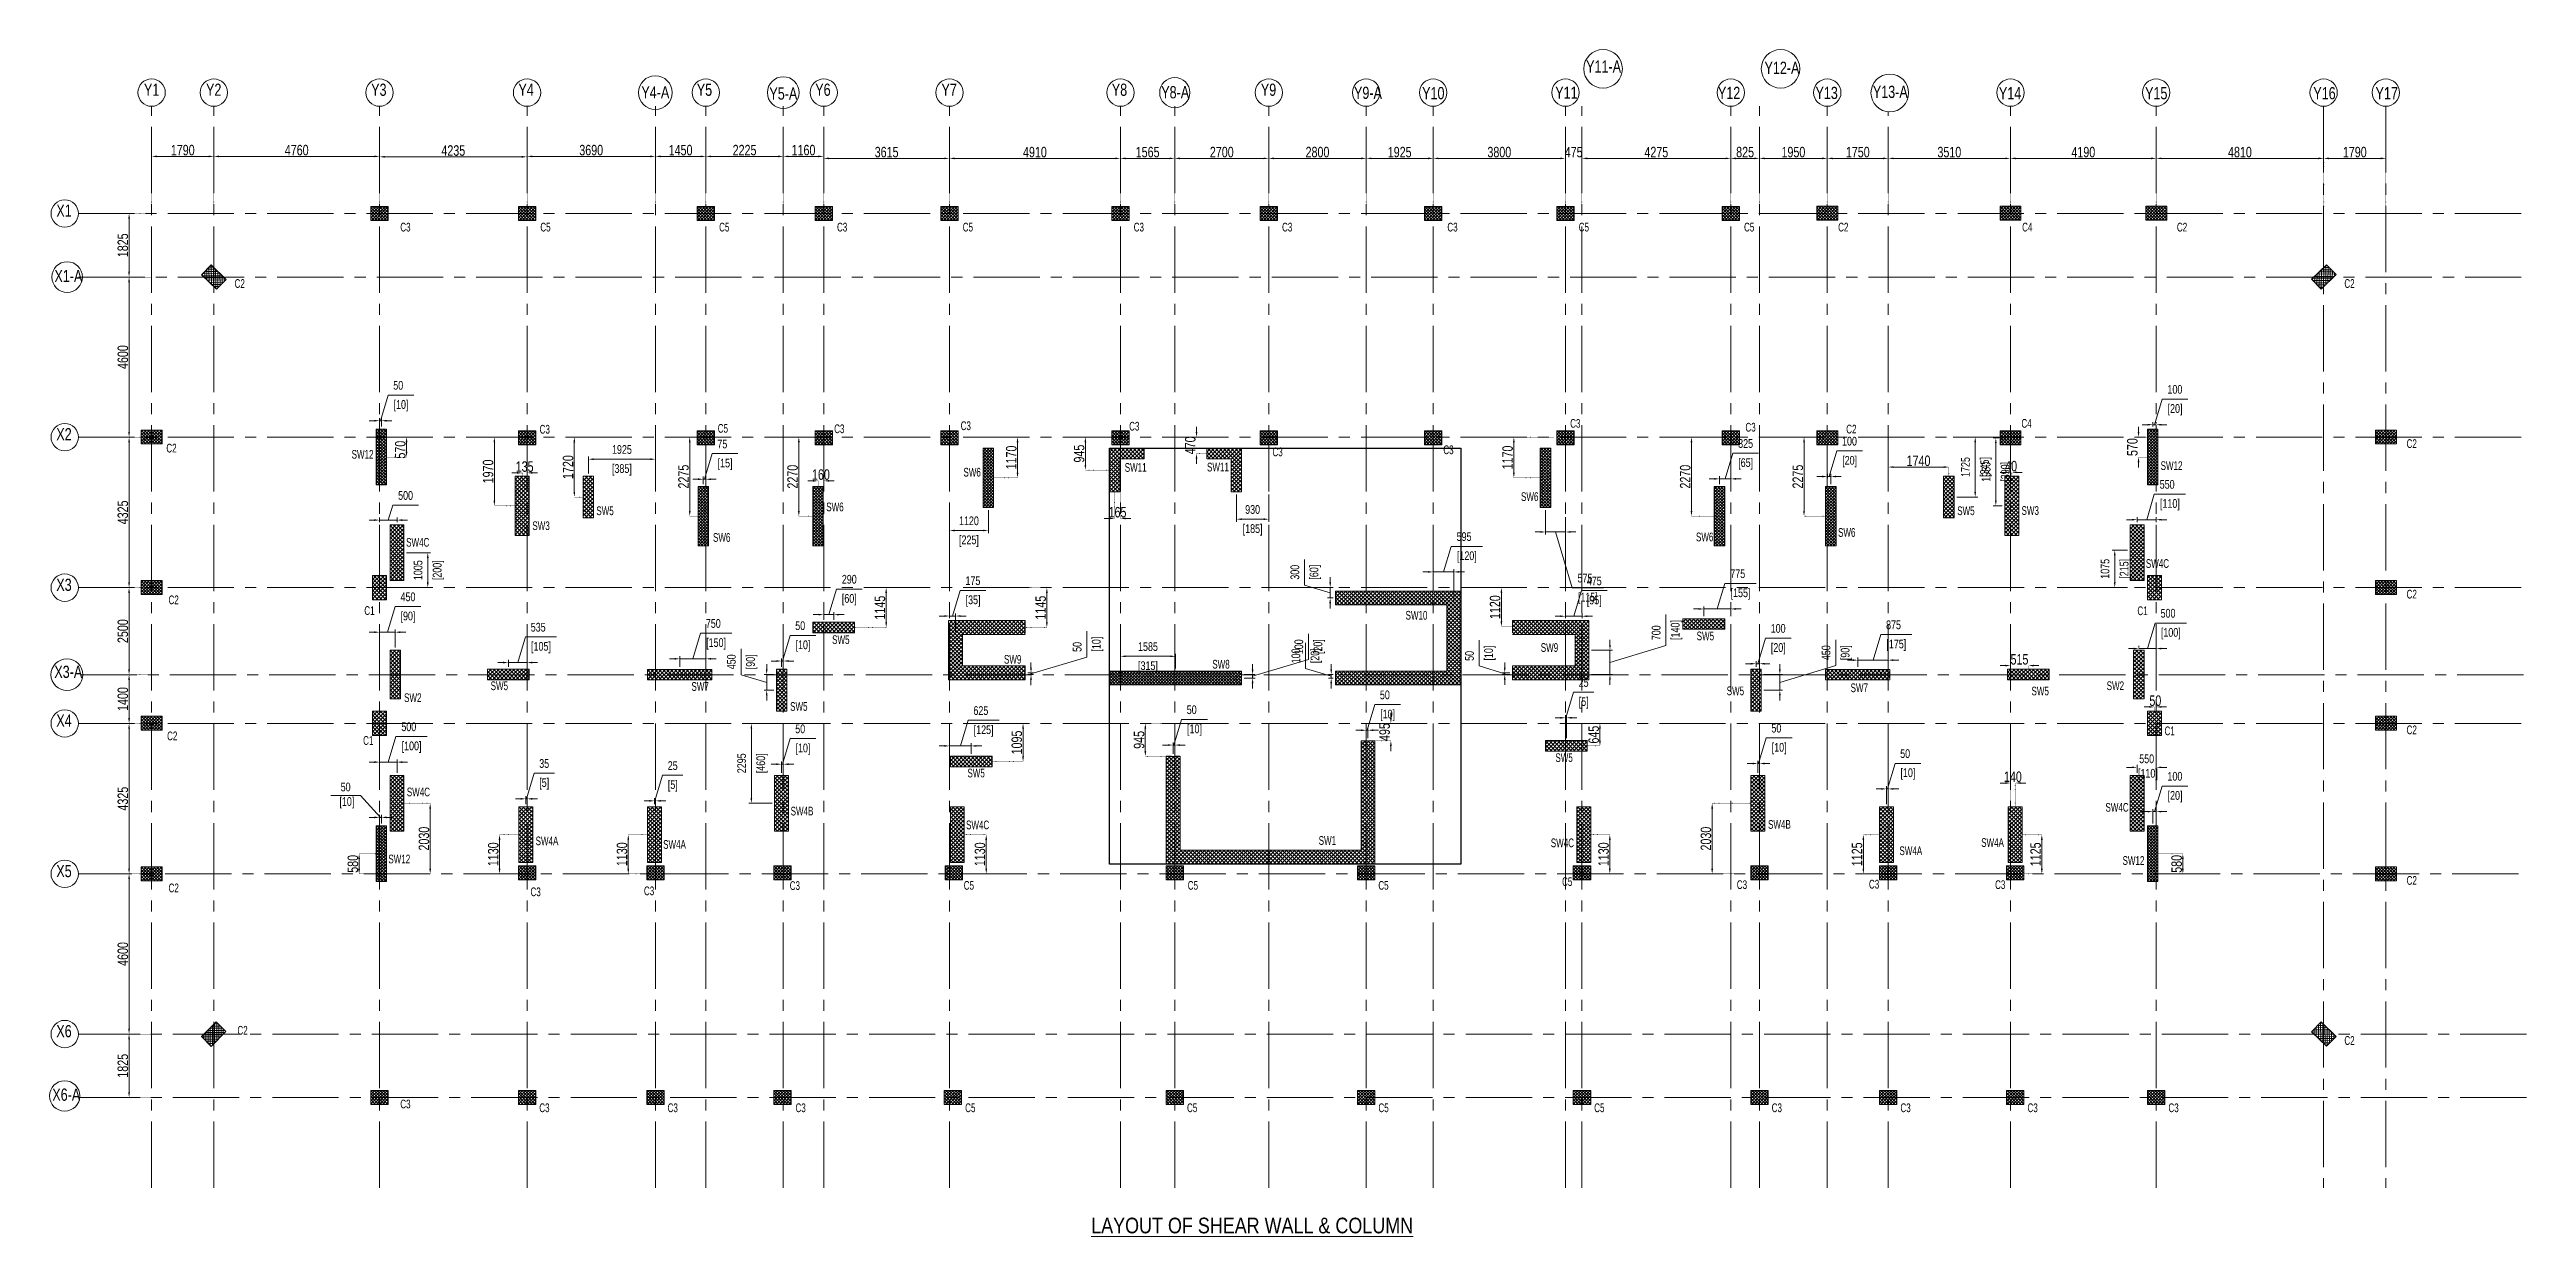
# Model space of a CAD drawing. Header units: millimetres. Extents: x 695 to 71867, y -1044 to 33059.
import ezdxf
from ezdxf.enums import TextEntityAlignment as Align

# ---------------------------------------------------------------- set-up
doc = ezdxf.new("R2010")
doc.units = ezdxf.units.MM
for name, pattern in [('CENTER2', [28.575, 19.05, -3.175, 3.175, -3.175]), ('DASHED', [0.75, 0.5, -0.25]), ('DOT2', [3.175, 0, -3.175]), ('HIDDEN', [9.525, 6.35, -3.175])]:
    doc.linetypes.add(name, pattern=pattern)
doc.layers.get('Defpoints').update_dxf_attribs({"color": 2, "lineweight": 40})
for name, color, linetype, lineweight in [('4 CEN NUM CIRCLE', 1, 'Continuous', 9), ('6 CEN NUM TEXT', 7, 'Continuous', 15), ('AN_PILE CAP', 161, 'Continuous', 25), ('CENTER LINE', 251, 'CENTER2', 9), ('DIM', 1, 'Continuous', 18), ('N_TEXT', 7, 'Continuous', 15), ('NEW_SH', 6, 'Continuous', 15), ('SW GF', 6, 'Continuous', 15), ('TITEL TEXT', 255, 'Continuous', 15)]:
    doc.layers.add(name, color=color, linetype=linetype, lineweight=lineweight)
doc.layers.add('FS', color=4, linetype='Continuous')
doc.styles.add('ANIL', font='ARIALN.TTF')
doc.styles.add('AV', font='swisscl.ttf')
doc.styles.add('KARTIK MISC', font='swisscl.ttf', dxfattribs={"width": 0.9, "height": 300})
doc.styles.add('NK 125', font='swisscl.ttf', dxfattribs={"height": 300})
doc.dimstyles.new('DIMENSION', dxfattribs={"dimtxt": 250, "dimasz": 150, "dimexe": 75, "dimexo": 75, "dimgap": 150, "dimtad": 1, "dimdec": 0, "dimrnd": 5, "dimzin": 3, "dimdsep": 46, "dimtxsty": 'AV', "dimcen": 0, "dimclrd": 4, "dimclre": 4, "dimclrt": 4, "dimadec": 0, "dimazin": 0, "dimtfac": 1, "dimtdec": 0, "dimtofl": 0, "dimtmove": 1, "dimatfit": 0, "dimfxl": 1, "dimtolj": 1, "dimtzin": 0, "dimlwd": 5, "dimlwe": 5, "dimarcsym": 0})
doc.dimstyles.new('ravi', dxfattribs={"dimtxt": 300, "dimasz": 150, "dimexe": 0.18, "dimexo": 0.0625, "dimgap": 25, "dimtad": 1, "dimdec": 0, "dimrnd": 5, "dimzin": 0, "dimdsep": 46, "dimtxsty": 'NK 125', "dimblk": 'ARCHTICK', "dimcen": 0.09, "dimdle": 1, "dimclrd": 256, "dimclre": 4, "dimclrt": 256, "dimadec": 0, "dimazin": 0, "dimtfac": 1, "dimtdec": 0, "dimtix": 1, "dimtofl": 0, "dimtmove": 0, "dimatfit": 3, "dimldrblk": 'OPEN90', "dimfxl": 3000, "dimfxlon": 1, "dimtolj": 1, "dimtzin": 0, "dimlwd": 5, "dimlwe": 5, "dimarcsym": 0})
pattern_1 = [(45, (0, 0), (-44.1941738, 44.1941738), []), (135, (0, 0), (-44.1941738, -44.1941738), [])]

msp = doc.modelspace()

# ---------------------------------------------------------------- texts
at = {"layer": '6 CEN NUM TEXT', "transparency": 16777216, "char_height": 350, "attachment_point": 1, "style": 'KARTIK MISC'}
for s, insert in [('{\\fSwis721 Cn BT|b0|i0|c0|p34;Y11-A}', (44848, 32748.1)), ('{\\fSwis721 Cn BT|b0|i0|c0|p34;Y1}', (3407.3, 32079.5, 0)), ('{\\fSwis721 Cn BT|b0|i0|c0|p34;Y2}', (5192.1, 32079.5, 0)), ('{\\fSwis721 Cn BT|b0|i0|c0|p34;Y3}', (9936.9, 32079.5, 0)), ('{\\fSwis721 Cn BT|b0|i0|c0|p34;Y4}', (14168.3, 32079.5, 0)), ('{\\fSwis721 Cn BT|b0|i0|c0|p34;Y5}', (19293.2, 32079.5, 0)), ('{\\fSwis721 Cn BT|b0|i0|c0|p34;Y6}', (22696.8, 32079.5, 0)), ('{\\fSwis721 Cn BT|b0|i0|c0|p34;Y7}', (26323.5, 32079.5, 0)), ('{\\fSwis721 Cn BT|b0|i0|c0|p34;Y8}', (31218.3, 32079.5, 0)), ('{\\fSwis721 Cn BT|b0|i0|c0|p34;Y9}', (35500.7, 32079.5, 0)), ('{\\fSwis721 Cn BT|b0|i0|c0|p34;Y12-A}', (49973.3, 32710.1, 0)), ('{\\fSwis721 Cn BT|b0|i0|c0|p34;Y4-A}', (17700.9, 32006.9, 0)), ('{\\fSwis721 Cn BT|b0|i0|c0|p34;Y5-A}', (21378.9, 31970.6, 0)), ('{\\fSwis721 Cn BT|b0|i0|c0|p34;Y8-A}', (32638.5, 32007.6, 0)), ('{\\fSwis721 Cn BT|b0|i0|c0|p34;Y9-A}', (38177.5, 31991.4, 0)), ('{\\fSwis721 Cn BT|b0|i0|c0|p34;Y10}', (40135.1, 31981.5, 0)), ('{\\fSwis721 Cn BT|b0|i0|c0|p34;Y11}', (43959.6, 31996.9, 0)), ('{\\fSwis721 Cn BT|b0|i0|c0|p34;Y12}', (48634.5, 31988.6, 0)), ('{\\fSwis721 Cn BT|b0|i0|c0|p34;Y13}', (51437.5, 31988.6, 0)), ('{\\fSwis721 Cn BT|b0|i0|c0|p34;Y13-A}', (53086, 32018.7, 0)), ('{\\fSwis721 Cn BT|b0|i0|c0|p34;Y14}', (56707.8, 31980, 0)), ('{\\fSwis721 Cn BT|b0|i0|c0|p34;Y15}', (60908.1, 31980, 0)), ('{\\fSwis721 Cn BT|b0|i0|c0|p34;Y16}', (65742.4, 31980, 0)), ('{\\fSwis721 Cn BT|b0|i0|c0|p34;Y17}', (67530.8, 31980, 0)), ('{\\fSwis721 Cn BT|b0|i0|c0|p34;X1}', (889.4, 28605.6)), ('{\\fSwis721 Cn BT|b0|i0|c0|p34;X1-A}', (835.4, 26726.8)), ('{\\fSwis721 Cn BT|b0|i0|c0|p34;X2}', (889.4, 22180.6)), ('{\\fSwis721 Cn BT|b0|i0|c0|p34;X3}', (889.4, 17855.6)), ('{\\fSwis721 Cn BT|b0|i0|c0|p34;X3-A}', (832.4, 15355.6)), ('{\\fSwis721 Cn BT|b0|i0|c0|p34;X4}', (889.4, 13955.6)), ('{\\fSwis721 Cn BT|b0|i0|c0|p34;X5}', (889.4, 9630.6)), ('{\\fSwis721 Cn BT|b0|i0|c0|p34;X6}', (889.4, 5030.4)), ('{\\fSwis721 Cn BT|b0|i0|c0|p34;X6-A}', (774.1, 3205.6))]:
    msp.add_mtext_dynamic_manual_height_columns(s, width=90.211, gutter_width=12.5, heights=[0], dxfattribs=dict(at, insert=insert))
at = {"layer": 'NEW_SH', "color": 4, "lineweight": 5, "transparency": 16777216, "char_height": 250, "attachment_point": 1, "style": 'KARTIK MISC'}
for s, insert, width in [('C3', (10773.5, 28082.6), 688.945), ('C5', (14797.5, 28082.6), 688.945), ('C5', (19935, 28082.6), 688.945), ('C3', (23322.5, 28082.6), 688.945), ('C5', (26935, 28082.6), 688.945), ('C3', (31847.5, 28082.6), 688.945), ('C3', (36110, 28082.6), 688.945), ('C3', (40860, 28082.6), 688.945), ('C5', (44635, 28082.6), 688.945), ('C5', (49385, 28082.6), 688.945), ('C2', (52089.6, 28082.6), 688.945), ('C4', (57376, 28082.6), 688.945), ('C2', (61823.5, 28082.6), 688.945), ('C2', (6011.9, 26461.8), 688.945), ('C2', (66635.1, 26461.8), 688.945), ('C3', (14776.5, 22273.8), 688.945), ('C5', (19894.9, 22299.7), 688.945), ('C3', (23240.6, 22288), 688.945), ('C3', (26874.8, 22375.5), 688.945), ('C3', (31716.2, 22361.4), 688.945), ('C3', (44389.6, 22443.4), 688.945), ('C3', (49424.6, 22332.9), 688.945), ('C4', (57355.2, 22443.4), 688.945), ('C2', (4051.1, 21732.5), 688.945), ('SW12', (9375.1, 21554.3, 0), 688.945), ('C3', (35834.3, 21623), 688.945), ('C3', (40744.3, 21684.7), 688.945), ('C2', (68423.5, 21861.7), 688.945), ('SW6', (26954.9, 21039.3), 688.945), ('SW11', (31590, 21177.4), 688.945), ('SW11', (33954.7, 21187.5), 688.945), ('SW12', (61354.6, 21228.4, 0), 688.945), ('SW5', (16406.8, 19931.8), 688.945), ('SW6', (23012.8, 20041.9), 688.945), ('SW6', (42977.3, 20338.3), 688.945), ('SW5', (55510.2, 19932.6), 688.945), ('SW3', (57357.9, 19939.3, 0), 688.945), ('SW3', (14567.8, 19503.7), 688.945), ('SW6', (52086.2, 19309), 688.945), ('SW4C', (10941.9, 19025.2), 688.945), ('SW6', (19758.9, 19165.4), 688.945), ('SW6', (48003.8, 19179.4), 688.945), ('SW4C', (60930.6, 18416.8), 688.945), ('C2', (4113.8, 17372.3), 688.945), ('C2', (68423.5, 17536.7), 688.945), ('C1', (9739.4, 17064.9), 688.945), ('SW10', (39659.5, 16928.8), 1218.663), ('C1', (60687.5, 17058.3), 688.945), ('SW5', (23182.3, 16228.6), 688.945), ('SW9', (28120.2, 15664), 688.945), ('SW9', (43544.4, 16002.2), 688.945), ('SW5', (48023.4, 16335.2), 688.945), ('SW8', (34105.4, 15522.2), 688.945), ('SW2', (10882.8, 14561.9), 688.945), ('SW5', (13369.5, 14904.3), 688.945), ('SW7', (19140.2, 14883.7), 688.945), ('SW5', (21975, 14310), 688.945), ('SW5', (48886.6, 14757.3), 688.945), ('SW7', (52446.9, 14846.4), 688.945), ('SW5', (57645.4, 14753), 688.945), ('SW2', (59805, 14905.5), 688.945), ('C1', (61468.5, 13608.6), 688.945), ('C2', (68423.5, 13636.7), 688.945), ('C2', (4072.5, 13463.2), 688.945), ('C1', (9704.6, 13331.6), 688.945), ('SW5', (43964.6, 12838.7), 688.945), ('SW5', (27069.8, 12396.6), 769.968), ('SW4C', (10961, 11852.6), 688.945), ('SW4C', (59770.4, 11410.8), 688.945), ('SW4B', (21989.8, 11303.2), 688.945), ('SW4C', (27029.9, 10905.3), 688.945), ('SW4B', (50074.5, 10920.2), 688.945), ('SW4A', (14662.2, 10445.5), 688.945), ('SW4A', (18326.7, 10344.7), 688.945), ('SW1', (37162.6, 10458.2), 688.945), ('SW4C', (43832.5, 10389.8), 688.945), ('SW4A', (53850.4, 10163.9), 688.945), ('SW4A', (56199.2, 10399), 688.945), ('SW12', (10429.7, 9925.5, 0), 688.945), ('C5', (44156.5, 9277.8), 688.945), ('SW12', (60261.1, 9883.4, 0), 688.945), ('C2', (68423.5, 9311.7), 688.945), ('C2', (4115.1, 9095.1), 688.945), ('C3', (14515.1, 8983.4), 688.945), ('C3', (17774.6, 9010.4), 688.945), ('C3', (21963.2, 9162.3), 688.945), ('C5', (26963.5, 9168.9), 688.945), ('C5', (33400.6, 9168.9), 688.945), ('C5', (38876.5, 9168.9), 688.945), ('C3', (49177.2, 9189.3), 688.945), ('C3', (52974.2, 9202.5), 688.945), ('C3', (56598.4, 9189.7), 688.945), ('C2', (6093.6, 5004.5), 688.945), ('C2', (66635.1, 4711.4), 688.945), ('C3', (14767.1, 2778.9), 688.945), ('C3', (18454.6, 2778.9), 688.945), ('C3', (22129.6, 2778.9), 688.945), ('C5', (27004.6, 2778.9), 688.945), ('C5', (33379.6, 2778.9), 688.945), ('C5', (38879.6, 2778.9), 688.945), ('C5', (45079.6, 2778.9), 688.945), ('C3', (50179.6, 2778.9), 688.945), ('C3', (53879.6, 2778.9), 688.945), ('C3', (57529.8, 2778.9), 688.945), ('C3', (61579.6, 2778.9), 688.945)]:
    msp.add_mtext(s, dxfattribs=dict(at, insert=insert, width=width))
at = {"layer": 'SW GF', "color": 4, "lineweight": 5, "transparency": 16777216, "char_height": 250, "width": 688.945, "attachment_point": 1, "style": 'KARTIK MISC'}
for s, insert in [('C2', (52321.1, 22279.5)), ('C3', (10773.5, 2886.7))]:
    msp.add_mtext(s, dxfattribs=dict(at, insert=insert))
at = {"layer": 'TITEL TEXT', "transparency": 16777216, "style": 'ANIL'}
msp.add_text('%%ULAYOUT OF SHEAR WALL & COLUMN', height=450, dxfattribs=at).set_placement((30625.4, -729), align=Align.MIDDLE_LEFT)

# ---------------------------------------------------------------- blocks, each defined once
blk = doc.blocks.new('SW2')
at = {"layer": 'NEW_SH', "lineweight": 5, "ltscale": 200}
h = blk.add_hatch(dxfattribs=at)
h.set_pattern_fill('ANSI37', color=256, scale=25)
h.paths.add_polyline_path([(578577, -8132), (578277, -8132), (578277, -9532), (578577, -9532)])
blk.add_lwpolyline([(578277, -8132), (578577, -8132), (578577, -9532), (578277, -9532)], close=True, dxfattribs=at)
blk = doc.blocks.new('SW3')
at = {"layer": 'NEW_SH', "lineweight": 5, "ltscale": 200}
h = blk.add_hatch(dxfattribs=at)
h.set_pattern_fill('ANSI37', color=256, scale=25)
h.paths.add_polyline_path([(582277, -3132), (581877, -3132), (581877, -4832), (582277, -4832)])
blk.add_lwpolyline([(581877, -3132), (582277, -3132), (582277, -4832), (581877, -4832)], close=True, dxfattribs=at)
blk = doc.blocks.new('SW4')
at = {"layer": 'NEW_SH', "lineweight": 5, "ltscale": 200}
h = blk.add_hatch(dxfattribs=at)
h.set_pattern_fill('ANSI37', color=256, scale=25)
h.paths.add_polyline_path([(581977, -14332), (582377, -14332), (582377, -12732), (581977, -12732)])
blk.add_lwpolyline([(581977, -12732), (582377, -12732), (582377, -14332), (581977, -14332)], close=True, dxfattribs=at)
blk = doc.blocks.new('SW5')
at = {"layer": 'NEW_SH', "lineweight": 5, "ltscale": 200}
h = blk.add_hatch(dxfattribs=at)
h.set_pattern_fill('ANSI37', color=256, scale=25)
h.paths.add_polyline_path([(587627, -8682), (585777, -8682), (585777, -8982), (587627, -8982)])
blk.add_lwpolyline([(585777, -8682), (587627, -8682), (587627, -8982), (585777, -8982)], close=True, dxfattribs=at)
blk = doc.blocks.new('SW9')
at = {"layer": 'NEW_SH', "lineweight": 5, "ltscale": 200}
h = blk.add_hatch(dxfattribs=at)
h.set_pattern_fill('ANSI37', color=256, scale=25)
h.paths.add_polyline_path([(599947, -2632), (599947, -2332), (598947, -2332), (598947, -3582), (599247, -3582), (599247, -2632)])
blk.add_lwpolyline([(599947, -2632), (599947, -2332), (598947, -2332), (598947, -3582), (599247, -3582), (599247, -2632), (599947, -2632)], dxfattribs=at)
blk = doc.blocks.new('SW10')
at = {"layer": 'NEW_SH', "lineweight": 5, "ltscale": 200}
h = blk.add_hatch(dxfattribs=at)
h.set_pattern_fill('ANSI37', color=256, scale=25)
h.paths.add_polyline_path([(612727, -7282), (612727, -8982), (610527, -8982), (610527, -8582), (612327, -8582), (612327, -7682), (610527, -7682), (610527, -7282)])
blk.add_lwpolyline([(610527, -7632), (610527, -7282), (612727, -7282), (612727, -8982), (610527, -8982), (610527, -8582), (612327, -8582), (612327, -7682), (610527, -7682)], dxfattribs=at)
blk = doc.blocks.new('C1')
at = {"layer": 'NEW_SH', "lineweight": 5, "ltscale": 20}
h = blk.add_hatch(dxfattribs=at)
h.set_pattern_fill('ANSI37', color=6, scale=25)
h.paths.add_polyline_path([(571152, -1807), (571152, -2207), (571852, -2207), (571852, -1807)])
at = {"layer": 'NEW_SH', "color": 6, "lineweight": 5, "ltscale": 20}
blk.add_lwpolyline([(571152, -1807), (571852, -1807), (571852, -2207), (571152, -2207)], close=True, dxfattribs=at)
blk = doc.blocks.new('SWA4')
at = {"layer": 'NEW_SH', "lineweight": 5, "ltscale": 200}
h = blk.add_hatch(dxfattribs=at)
h.set_pattern_fill('ANSI37', color=256, scale=25)
h.set_pattern_definition([(45, (380050.23, 33223.92), (-56.126601, 56.126601), []), (135, (380050.23, 33223.92), (-56.126601, -56.126601), [])])
h.paths.add_polyline_path([(962328, 20092), (962028, 20092), (962028, 18892), (962328, 18892)])
blk.add_lwpolyline([(962028, 20092), (962328, 20092), (962328, 18892), (962028, 18892)], close=True, dxfattribs=at)
blk = doc.blocks.new('SW11')
at = {"layer": 'NEW_SH', "lineweight": 5, "ltscale": 200}
h = blk.add_hatch(dxfattribs=at)
h.set_pattern_fill('ANSI37', color=256, scale=25)
h.set_pattern_definition([(45, (-1295746.06, 231221.715), (-56.126601, 56.126601), []), (135, (-1295746.06, 231221.715), (-56.126601, -56.126601), [])])
h.paths.add_polyline_path([(-690299, 224790), (-690299, 224390), (-687099, 224390), (-687099, 222490), (-690299, 222490), (-690299, 222090), (-686699, 222090), (-686699, 224790)])
blk.add_lwpolyline([(-690299, 224390), (-690299, 224790), (-686699, 224790), (-686699, 222090), (-690299, 222090), (-690299, 222490), (-687099, 222490), (-687099, 224390), (-690299, 224390)], dxfattribs=at)
blk = doc.blocks.new('SW11A')
at = {"layer": 'NEW_SH', "lineweight": 5, "ltscale": 200}
h = blk.add_hatch(dxfattribs=at)
h.set_pattern_fill('ANSI37', color=256, scale=25, angle=90)
h.set_pattern_definition([(135, (-336162.14, 1532807.85), (-56.1266, -56.1266), []), (225, (-336162.14, 1532807.85), (56.1266, -56.1266), [])])
h.paths.add_polyline_path([(-566220, 1539117), (-565820, 1539117), (-565820, 1535567), (-571820, 1535567), (-571820, 1538667), (-571420, 1538667), (-571420, 1535967), (-566220, 1535967)])
at = {"layer": 'SW GF', "lineweight": 5}
blk.add_lwpolyline([(-566220, 1539117), (-565820, 1539117), (-565820, 1535567), (-571820, 1535567), (-571820, 1538667), (-571420, 1538667), (-571420, 1535967), (-566220, 1535967), (-566220, 1539117)], dxfattribs=at)
blk = doc.blocks.new('C3A')
at = {"layer": 'NEW_SH', "lineweight": 5}
h = blk.add_hatch(dxfattribs=at)
h.set_pattern_fill('ANSI37', color=256, scale=500)
h.set_pattern_definition(pattern_1)
h.paths.add_polyline_path([(-612508, 1551312), (-612908, 1551312), (-612908, 1550712), (-612508, 1550712)])
blk.add_lwpolyline([(-612908, 1551312), (-612508, 1551312), (-612508, 1550712), (-612908, 1550712)], close=True, dxfattribs=at)
blk = doc.blocks.new('C8')
at = {"layer": 'NEW_SH', "lineweight": 5}
h = blk.add_hatch(dxfattribs=at)
h.set_pattern_fill('ANSI37', color=256, scale=500)
h.set_pattern_definition(pattern_1)
h.paths.add_polyline_path([(-617609, 1561384), (-617609, 1561884), (-618009, 1561884), (-618009, 1561384)])
blk.add_lwpolyline([(-618009, 1561884), (-617609, 1561884), (-617609, 1561384), (-618009, 1561384)], close=True, dxfattribs=at)
blk = doc.blocks.new('SW12')
at = {"layer": 'NEW_SH', "lineweight": 5}
h = blk.add_hatch(dxfattribs=at)
h.set_pattern_fill('ANSI37', color=256, scale=500)
h.set_pattern_definition(pattern_1)
h.paths.add_polyline_path([(-541731, 1545107), (-541431, 1545107), (-541431, 1546707), (-541731, 1546707)])
blk.add_lwpolyline([(-541731, 1546707), (-541431, 1546707), (-541431, 1545107), (-541731, 1545107)], close=True, dxfattribs=at)
blk = doc.blocks.new('tr')
at = {"layer": 'NEW_SH', "lineweight": 5, "ltscale": 200}
h = blk.add_hatch(dxfattribs=at)
h.set_pattern_fill('ANSI37', color=256, scale=500)
h.set_pattern_definition(pattern_1)
h.paths.add_polyline_path([(-573450, 1541117), (-573450, 1540717), (-569650, 1540717), (-569650, 1541117)])
blk.add_lwpolyline([(-573450, 1541117), (-569650, 1541117), (-569650, 1540717), (-573450, 1540717)], close=True, dxfattribs=at)
blk = doc.blocks.new('T')
at = {"layer": 'NEW_SH', "lineweight": 5, "ltscale": 200}
h = blk.add_hatch(dxfattribs=at)
h.set_pattern_fill('ANSI37', color=256, scale=500)
h.set_pattern_definition(pattern_1)
h.paths.add_polyline_path([(366832, 112240), (367132, 112240), (367132, 110540), (366832, 110540)])
blk.add_lwpolyline([(366832, 112240), (367132, 112240), (367132, 110540), (366832, 110540)], close=True, dxfattribs=at)
blk = doc.blocks.new('*D171')
at = {"layer": 'Defpoints', "color": 0, "transparency": 16777216}
for p in [(10179, 22151), (10229, 22395), (10229, 22151)]:
    blk.add_point(p, dxfattribs=at)
at = {"layer": 'N_TEXT', "color": 4, "lineweight": 5, "transparency": 16777216}
for p, q in [((10204, 22395), (10424, 23131)), ((10424, 23131), (11163, 23131)), ((10029, 22395), (9879, 22395)), ((10179, 22226), (10179, 22470)), ((10179, 22395), (10229, 22395)), ((10229, 22226), (10229, 22470)), ((10379, 22395), (10529, 22395))]:
    blk.add_line(p, q, dxfattribs=at)
at = {"layer": 'N_TEXT', "color": 4, "transparency": 16777216}
for points in [[(10029, 22420), (10029, 22370), (10179, 22395)], [(10379, 22420), (10379, 22370), (10229, 22395)]]:
    blk.add_solid(points, dxfattribs=at)
at = {"layer": 'N_TEXT', "color": 4, "transparency": 16777216, "char_height": 250, "attachment_point": 5, "style": 'AV'}
for s, insert in [('\\A1;50', (10714, 23409)), ('\\A1;[10]', (10794, 22823))]:
    blk.add_mtext(s, dxfattribs=dict(at, insert=insert))
blk = doc.blocks.new('*D219')
at = {"layer": 'Defpoints', "color": 0, "transparency": 16777216}
for p in [(14279, 20801), (14416, 20896), (14416, 20801)]:
    blk.add_point(p, dxfattribs=at)
at = {"layer": 'DIM', "lineweight": 5, "transparency": 16777216}
for p, q in [((14129, 20896), (13979, 20896)), ((14566, 20896), (14716, 20896))]:
    blk.add_line(p, q, dxfattribs=at)
at = {"layer": 'DIM', "color": 4, "linetype": 'DOT2', "lineweight": 5, "transparency": 16777216}
for p, q in [((14279, 20801), (14279, 20896)), ((14416, 20801), (14416, 20896))]:
    blk.add_line(p, q, dxfattribs=at)
at = {"layer": 'DIM', "transparency": 16777216}
for points in [[(14129, 20921), (14129, 20871), (14279, 20896)], [(14566, 20921), (14566, 20871), (14416, 20896)]]:
    blk.add_solid(points, dxfattribs=at)
at = {"layer": 'DIM', "transparency": 16777216, "insert": (14347, 21075), "char_height": 300, "attachment_point": 5, "style": 'NK 125'}
blk.add_mtext('\\A1;135', dxfattribs=at)
blk = doc.blocks.new('_Open90')
at = {"color": 0, "linetype": 'ByBlock', "lineweight": -2}
for p, q in [((0, 0), (-1, 0)), ((-0.5, 0.5), (0, 0)), ((0, 0), (-0.5, -0.5))]:
    blk.add_line(p, q, dxfattribs=at)
blk = doc.blocks.new('*D220')
at = {"layer": 'Defpoints', "color": 0, "transparency": 16777216}
for p in [(16179, 20801), (18104, 21289), (18104, 20801)]:
    blk.add_point(p, dxfattribs=at)
at = {"layer": 'N_TEXT', "color": 4, "lineweight": 5, "transparency": 16777216}
for p, q in [((16179, 20876), (16179, 21364)), ((18104, 20876), (18104, 21364)), ((16329, 21289), (17954, 21289))]:
    blk.add_line(p, q, dxfattribs=at)
at = {"layer": 'N_TEXT', "color": 4, "transparency": 16777216}
for points in [[(16329, 21314), (16329, 21264), (16179, 21289)], [(17954, 21314), (17954, 21264), (18104, 21289)]]:
    blk.add_solid(points, dxfattribs=at)
at = {"layer": 'N_TEXT', "color": 4, "transparency": 16777216, "char_height": 250, "attachment_point": 5, "style": 'AV'}
for s, insert in [('\\A1;1925', (17141, 21567)), ('\\A1;[385]', (17141, 20982))]:
    blk.add_mtext(s, dxfattribs=dict(at, insert=insert))
blk = doc.blocks.new('*D221')
at = {"layer": 'Defpoints', "color": 0, "transparency": 16777216}
for p in [(19554, 20713), (19479, 20501), (19554, 20501)]:
    blk.add_point(p, dxfattribs=at)
at = {"layer": 'N_TEXT', "color": 4, "lineweight": 5, "transparency": 16777216}
for p, q in [((19516, 20713), (19737, 21448)), ((19737, 21448), (20476, 21448)), ((19329, 20713), (19179, 20713)), ((19479, 20576), (19479, 20788)), ((19479, 20713), (19554, 20713)), ((19554, 20576), (19554, 20788)), ((19704, 20713), (19854, 20713))]:
    blk.add_line(p, q, dxfattribs=at)
at = {"layer": 'N_TEXT', "color": 4, "transparency": 16777216}
for points in [[(19329, 20738), (19329, 20688), (19479, 20713)], [(19704, 20738), (19704, 20688), (19554, 20713)]]:
    blk.add_solid(points, dxfattribs=at)
at = {"layer": 'N_TEXT', "color": 4, "transparency": 16777216, "char_height": 250, "attachment_point": 5, "style": 'AV'}
for s, insert in [('\\A1;75', (20026, 21725)), ('\\A1;[15]', (20106, 21141))]:
    blk.add_mtext(s, dxfattribs=dict(at, insert=insert))
blk = doc.blocks.new('*D222')
at = {"layer": 'Defpoints', "color": 0, "transparency": 16777216}
for p in [(22941, 20666), (22779, 20501), (22941, 20501)]:
    blk.add_point(p, dxfattribs=at)
at = {"layer": 'DIM', "lineweight": 5, "transparency": 16777216}
for p, q in [((22629, 20666), (22479, 20666)), ((23091, 20666), (23241, 20666))]:
    blk.add_line(p, q, dxfattribs=at)
at = {"layer": 'DIM', "color": 4, "linetype": 'DOT2', "lineweight": 5, "transparency": 16777216}
for p, q in [((22779, 20501), (22779, 20666)), ((22941, 20501), (22941, 20666))]:
    blk.add_line(p, q, dxfattribs=at)
at = {"layer": 'DIM', "transparency": 16777216}
for points in [[(22629, 20691), (22629, 20641), (22779, 20666)], [(23091, 20691), (23091, 20641), (22941, 20666)]]:
    blk.add_solid(points, dxfattribs=at)
at = {"layer": 'DIM', "transparency": 16777216, "insert": (22860, 20845), "char_height": 300, "attachment_point": 5, "style": 'NK 125'}
blk.add_mtext('\\A1;160', dxfattribs=at)
blk = doc.blocks.new('*D223')
at = {"layer": 'Defpoints', "color": 0, "transparency": 16777216}
for p in [(26554, 20057), (26554, 19240), (27672, 19901)]:
    blk.add_point(p, dxfattribs=at)
at = {"layer": 'N_TEXT', "color": 4, "lineweight": 5, "transparency": 16777216}
for p, q in [((26554, 19982), (26554, 19165)), ((27522, 19240), (26704, 19240)), ((27672, 19826), (27672, 19165))]:
    blk.add_line(p, q, dxfattribs=at)
at = {"layer": 'N_TEXT', "color": 4, "transparency": 16777216}
for points in [[(26704, 19265), (26704, 19215), (26554, 19240)], [(27522, 19265), (27522, 19215), (27672, 19240)]]:
    blk.add_solid(points, dxfattribs=at)
at = {"layer": 'N_TEXT', "color": 4, "transparency": 16777216, "char_height": 250, "attachment_point": 5, "style": 'AV'}
for s, insert in [('\\A1;1120', (27113, 19518)), ('\\A1;[225]', (27113, 18933))]:
    blk.add_mtext(s, dxfattribs=dict(at, insert=insert))
blk = doc.blocks.new('*D224')
at = {"layer": 'Defpoints', "color": 0, "transparency": 16777216}
for p in [(31299, 20351), (31466, 20351), (31466, 19586)]:
    blk.add_point(p, dxfattribs=at)
at = {"layer": 'DIM', "color": 4, "linetype": 'DOT2', "lineweight": 5, "transparency": 16777216}
for p, q in [((31299, 20351), (31299, 19586)), ((31466, 20351), (31466, 19586))]:
    blk.add_line(p, q, dxfattribs=at)
at = {"layer": 'DIM', "lineweight": 5, "transparency": 16777216}
for p, q in [((31149, 19586), (30999, 19586)), ((31616, 19586), (31766, 19586))]:
    blk.add_line(p, q, dxfattribs=at)
at = {"layer": 'DIM', "transparency": 16777216}
for points in [[(31149, 19611), (31149, 19561), (31299, 19586)], [(31616, 19611), (31616, 19561), (31466, 19586)]]:
    blk.add_solid(points, dxfattribs=at)
at = {"layer": 'DIM', "transparency": 16777216, "insert": (31382, 19764), "char_height": 300, "attachment_point": 5, "style": 'NK 125'}
blk.add_mtext('\\A1;165', dxfattribs=at)
blk = doc.blocks.new('*D225')
at = {"layer": 'Defpoints', "color": 0, "transparency": 16777216}
for p in [(34799, 20351), (35729, 20351), (35729, 19565)]:
    blk.add_point(p, dxfattribs=at)
at = {"layer": 'N_TEXT', "color": 4, "lineweight": 5, "transparency": 16777216}
for p, q in [((34799, 20276), (34799, 19490)), ((35729, 20276), (35729, 19490)), ((34949, 19565), (35579, 19565))]:
    blk.add_line(p, q, dxfattribs=at)
at = {"layer": 'N_TEXT', "color": 4, "transparency": 16777216}
for points in [[(34949, 19590), (34949, 19540), (34799, 19565)], [(35579, 19590), (35579, 19540), (35729, 19565)]]:
    blk.add_solid(points, dxfattribs=at)
at = {"layer": 'N_TEXT', "color": 4, "transparency": 16777216, "char_height": 250, "attachment_point": 5, "style": 'AV'}
for s, insert in [('\\A1;930', (35264, 19843)), ('\\A1;[185]', (35264, 19257))]:
    blk.add_mtext(s, dxfattribs=dict(at, insert=insert))
blk = doc.blocks.new('*D226')
at = {"layer": 'Defpoints', "color": 0, "transparency": 16777216}
for p in [(43679, 19901), (44254, 19701), (44254, 19198)]:
    blk.add_point(p, dxfattribs=at)
at = {"layer": 'N_TEXT', "color": 4, "lineweight": 5, "transparency": 16777216}
for p, q in [((43679, 19826), (43679, 19123)), ((44254, 19626), (44254, 19123)), ((43529, 19198), (43379, 19198)), ((43679, 19198), (44254, 19198)), ((43966, 19198), (44447, 17594)), ((44404, 19198), (44554, 19198)), ((44447, 17594), (45343, 17594))]:
    blk.add_line(p, q, dxfattribs=at)
at = {"layer": 'N_TEXT', "color": 4, "transparency": 16777216}
for points in [[(43529, 19223), (43529, 19173), (43679, 19198)], [(44404, 19223), (44404, 19173), (44254, 19198)]]:
    blk.add_solid(points, dxfattribs=at)
at = {"layer": 'N_TEXT', "color": 4, "transparency": 16777216, "char_height": 250, "attachment_point": 5, "style": 'AV'}
for s, insert in [('\\A1;575', (44815, 17872)), ('\\A1;[115]', (44895, 17287))]:
    blk.add_mtext(s, dxfattribs=dict(at, insert=insert))
blk = doc.blocks.new('*D227')
at = {"layer": 'Defpoints', "color": 0, "transparency": 16777216}
for p in [(49004, 20724), (49004, 20650), (48679, 20501)]:
    blk.add_point(p, dxfattribs=at)
at = {"layer": 'N_TEXT', "color": 4, "lineweight": 5, "transparency": 16777216}
for p, q in [((48841, 20724), (49062, 21459)), ((49062, 21459), (49801, 21459)), ((48529, 20724), (48379, 20724)), ((48679, 20576), (48679, 20799)), ((48679, 20724), (49004, 20724)), ((49004, 20725), (49004, 20799)), ((49154, 20724), (49304, 20724))]:
    blk.add_line(p, q, dxfattribs=at)
at = {"layer": 'N_TEXT', "color": 4, "transparency": 16777216}
for points in [[(48529, 20749), (48529, 20699), (48679, 20724)], [(49154, 20749), (49154, 20699), (49004, 20724)]]:
    blk.add_solid(points, dxfattribs=at)
at = {"layer": 'N_TEXT', "color": 4, "transparency": 16777216, "char_height": 250, "attachment_point": 5, "style": 'AV'}
for s, insert in [('\\A1;325', (49430, 21738)), ('\\A1;[65]', (49431, 21152))]:
    blk.add_mtext(s, dxfattribs=dict(at, insert=insert))
blk = doc.blocks.new('*D228')
at = {"layer": 'Defpoints', "color": 0, "transparency": 16777216}
for p in [(51779, 20673), (51879, 20791), (51879, 20501)]:
    blk.add_point(p, dxfattribs=at)
at = {"layer": 'N_TEXT', "color": 4, "lineweight": 5, "transparency": 16777216}
for p, q in [((51829, 20791), (52049, 21527)), ((52049, 21527), (52788, 21527)), ((51629, 20791), (51479, 20791)), ((51779, 20748), (51779, 20866)), ((51779, 20791), (51879, 20791)), ((51879, 20576), (51879, 20866)), ((52029, 20791), (52179, 20791))]:
    blk.add_line(p, q, dxfattribs=at)
at = {"layer": 'N_TEXT', "color": 4, "transparency": 16777216}
for points in [[(51629, 20816), (51629, 20766), (51779, 20791)], [(52029, 20816), (52029, 20766), (51879, 20791)]]:
    blk.add_solid(points, dxfattribs=at)
at = {"layer": 'N_TEXT', "color": 4, "transparency": 16777216, "char_height": 250, "attachment_point": 5, "style": 'AV'}
for s, insert in [('\\A1;100', (52415, 21805)), ('\\A1;[20]', (52419, 21219))]:
    blk.add_mtext(s, dxfattribs=dict(at, insert=insert))
blk = doc.blocks.new('*D229')
at = {"layer": 'Defpoints', "color": 0, "transparency": 16777216}
for p in [(53529, 21063), (53529, 20801), (55270, 20801)]:
    blk.add_point(p, dxfattribs=at)
at = {"layer": 'DIM', "color": 4, "linetype": 'DOT2', "lineweight": 5, "transparency": 16777216}
for p, q in [((53529, 20801), (53529, 21063)), ((55270, 20801), (55270, 21063))]:
    blk.add_line(p, q, dxfattribs=at)
at = {"layer": 'DIM', "lineweight": 5, "transparency": 16777216}
blk.add_line((55120, 21063), (53679, 21063), dxfattribs=at)
at = {"layer": 'DIM', "transparency": 16777216}
for points in [[(53679, 21088), (53679, 21038), (53529, 21063)], [(55120, 21088), (55120, 21038), (55270, 21063)]]:
    blk.add_solid(points, dxfattribs=at)
at = {"layer": 'DIM', "transparency": 16777216, "insert": (54399, 21242), "char_height": 300, "attachment_point": 5, "style": 'NK 125'}
blk.add_mtext('\\A1;1740', dxfattribs=at)
blk = doc.blocks.new('*D230')
at = {"layer": 'Defpoints', "color": 0, "transparency": 16777216}
for p in [(57041, 20801), (57079, 20910), (57079, 20801)]:
    blk.add_point(p, dxfattribs=at)
at = {"layer": 'DIM', "lineweight": 5, "transparency": 16777216}
for p, q in [((56891, 20910), (56741, 20910)), ((57229, 20910), (57379, 20910))]:
    blk.add_line(p, q, dxfattribs=at)
at = {"layer": 'DIM', "color": 4, "linetype": 'DOT2', "lineweight": 5, "transparency": 16777216}
for p, q in [((57041, 20801), (57041, 20910)), ((57079, 20801), (57079, 20910))]:
    blk.add_line(p, q, dxfattribs=at)
at = {"layer": 'DIM', "transparency": 16777216}
for points in [[(56891, 20935), (56891, 20885), (57041, 20910)], [(57229, 20935), (57229, 20885), (57079, 20910)]]:
    blk.add_solid(points, dxfattribs=at)
at = {"layer": 'DIM', "transparency": 16777216, "insert": (57060, 21088), "char_height": 300, "attachment_point": 5, "style": 'NK 125'}
blk.add_mtext('\\A1;40', dxfattribs=at)
blk = doc.blocks.new('*D172')
at = {"layer": 'Defpoints', "color": 0, "transparency": 16777216}
for p in [(61129, 22151), (61229, 22280), (61229, 22237)]:
    blk.add_point(p, dxfattribs=at)
at = {"layer": 'N_TEXT', "color": 4, "lineweight": 5, "transparency": 16777216}
for p, q in [((61179, 22280), (61399, 23016)), ((61399, 23016), (62138, 23016)), ((60979, 22280), (60829, 22280)), ((61129, 22226), (61129, 22355)), ((61129, 22280), (61229, 22280)), ((61229, 22312), (61229, 22355)), ((61379, 22280), (61529, 22280))]:
    blk.add_line(p, q, dxfattribs=at)
at = {"layer": 'N_TEXT', "color": 4, "transparency": 16777216}
for points in [[(60979, 22305), (60979, 22255), (61129, 22280)], [(61379, 22305), (61379, 22255), (61229, 22280)]]:
    blk.add_solid(points, dxfattribs=at)
at = {"layer": 'N_TEXT', "color": 4, "transparency": 16777216, "char_height": 250, "attachment_point": 5, "style": 'AV'}
for s, insert in [('\\A1;100', (61765, 23294)), ('\\A1;[20]', (61769, 22708))]:
    blk.add_mtext(s, dxfattribs=dict(at, insert=insert))
blk = doc.blocks.new('*D231')
at = {"layer": 'Defpoints', "color": 0, "transparency": 16777216}
for p in [(60679, 19401), (61229, 19551), (61229, 19401)]:
    blk.add_point(p, dxfattribs=at)
at = {"layer": 'N_TEXT', "color": 4, "lineweight": 5, "transparency": 16777216}
for p, q in [((60954, 19551), (61174, 20286)), ((61174, 20286), (62070, 20286)), ((60529, 19551), (60379, 19551)), ((60679, 19476), (60679, 19626)), ((60679, 19551), (61229, 19551)), ((61229, 19476), (61229, 19626)), ((61379, 19551), (61529, 19551))]:
    blk.add_line(p, q, dxfattribs=at)
at = {"layer": 'N_TEXT', "color": 4, "transparency": 16777216}
for points in [[(60529, 19576), (60529, 19526), (60679, 19551)], [(61379, 19576), (61379, 19526), (61229, 19551)]]:
    blk.add_solid(points, dxfattribs=at)
at = {"layer": 'N_TEXT', "color": 4, "transparency": 16777216, "char_height": 250, "attachment_point": 5, "style": 'AV'}
for s, insert in [('\\A1;550', (61543, 20564)), ('\\A1;[110]', (61622, 19979))]:
    blk.add_mtext(s, dxfattribs=dict(at, insert=insert))
blk = doc.blocks.new('*D232')
at = {"layer": 'Defpoints', "color": 0, "transparency": 16777216}
for p in [(60729, 15801), (61229, 15847), (61229, 15801)]:
    blk.add_point(p, dxfattribs=at)
at = {"layer": 'N_TEXT', "color": 4, "lineweight": 5, "transparency": 16777216}
for p, q in [((60979, 15847), (61199, 16582)), ((61199, 16582), (62095, 16582)), ((60579, 15847), (60429, 15847)), ((60729, 15876), (60729, 15922)), ((60729, 15847), (61229, 15847)), ((61229, 15876), (61229, 15922)), ((61379, 15847), (61529, 15847))]:
    blk.add_line(p, q, dxfattribs=at)
at = {"layer": 'N_TEXT', "color": 4, "transparency": 16777216}
for points in [[(60579, 15872), (60579, 15822), (60729, 15847)], [(61379, 15872), (61379, 15822), (61229, 15847)]]:
    blk.add_solid(points, dxfattribs=at)
at = {"layer": 'N_TEXT', "color": 4, "transparency": 16777216, "char_height": 250, "attachment_point": 5, "style": 'AV'}
for s, insert in [('\\A1;500', (61568, 16860)), ('\\A1;[100]', (61647, 16275))]:
    blk.add_mtext(s, dxfattribs=dict(at, insert=insert))
blk = doc.blocks.new('*D173')
at = {"layer": 'Defpoints', "color": 0, "transparency": 16777216}
for p in [(57041, 15251), (57557, 15359), (57557, 15251)]:
    blk.add_point(p, dxfattribs=at)
at = {"layer": 'DIM', "lineweight": 5, "transparency": 16777216}
for p, q in [((56891, 15359), (56741, 15359)), ((57707, 15359), (57857, 15359))]:
    blk.add_line(p, q, dxfattribs=at)
at = {"layer": 'DIM', "color": 4, "linetype": 'DOT2', "lineweight": 5, "transparency": 16777216}
for p, q in [((57041, 15251), (57041, 15359)), ((57557, 15251), (57557, 15359))]:
    blk.add_line(p, q, dxfattribs=at)
at = {"layer": 'DIM', "transparency": 16777216}
for points in [[(56891, 15384), (56891, 15334), (57041, 15359)], [(57707, 15384), (57707, 15334), (57557, 15359)]]:
    blk.add_solid(points, dxfattribs=at)
at = {"layer": 'DIM', "transparency": 16777216, "insert": (57299, 15537), "char_height": 300, "attachment_point": 5, "style": 'NK 125'}
blk.add_mtext('\\A1;515', dxfattribs=at)
blk = doc.blocks.new('*D233')
at = {"layer": 'Defpoints', "color": 0, "transparency": 16777216}
for p in [(52654, 15251), (53529, 15515), (53529, 15251)]:
    blk.add_point(p, dxfattribs=at)
at = {"layer": 'N_TEXT', "color": 4, "lineweight": 5, "transparency": 16777216}
for p, q in [((53091, 15515), (53312, 16250)), ((53312, 16250), (54207, 16250)), ((52504, 15515), (52354, 15515)), ((52654, 15326), (52654, 15590)), ((52654, 15515), (53529, 15515)), ((53529, 15326), (53529, 15590)), ((53679, 15515), (53829, 15515))]:
    blk.add_line(p, q, dxfattribs=at)
at = {"layer": 'N_TEXT', "color": 4, "transparency": 16777216}
for points in [[(52504, 15540), (52504, 15490), (52654, 15515)], [(53679, 15540), (53679, 15490), (53529, 15515)]]:
    blk.add_solid(points, dxfattribs=at)
at = {"layer": 'N_TEXT', "color": 4, "transparency": 16777216, "char_height": 250, "attachment_point": 5, "style": 'AV'}
for s, insert in [('\\A1;875', (53680, 16528)), ('\\A1;[175]', (53760, 15943))]:
    blk.add_mtext(s, dxfattribs=dict(at, insert=insert))
blk = doc.blocks.new('*D234')
at = {"layer": 'Defpoints', "color": 0, "transparency": 16777216}
for p in [(49729, 15251), (49829, 15412), (49829, 15251)]:
    blk.add_point(p, dxfattribs=at)
at = {"layer": 'N_TEXT', "color": 4, "lineweight": 5, "transparency": 16777216}
for p, q in [((49779, 15412), (49999, 16148)), ((49999, 16148), (50738, 16148)), ((49579, 15412), (49429, 15412)), ((49729, 15326), (49729, 15487)), ((49729, 15412), (49829, 15412)), ((49829, 15326), (49829, 15487)), ((49979, 15412), (50129, 15412))]:
    blk.add_line(p, q, dxfattribs=at)
at = {"layer": 'N_TEXT', "color": 4, "transparency": 16777216}
for points in [[(49579, 15437), (49579, 15387), (49729, 15412)], [(49979, 15437), (49979, 15387), (49829, 15412)]]:
    blk.add_solid(points, dxfattribs=at)
at = {"layer": 'N_TEXT', "color": 4, "transparency": 16777216, "char_height": 250, "attachment_point": 5, "style": 'AV'}
for s, insert in [('\\A1;100', (50365, 16426)), ('\\A1;[20]', (50369, 15840))]:
    blk.add_mtext(s, dxfattribs=dict(at, insert=insert))
blk = doc.blocks.new('*D174')
at = {"layer": 'Defpoints', "color": 0, "transparency": 16777216}
for p in [(48229, 16701), (49004, 16986), (49004, 16701)]:
    blk.add_point(p, dxfattribs=at)
at = {"layer": 'N_TEXT', "color": 4, "lineweight": 5, "transparency": 16777216}
for p, q in [((48616, 16986), (48837, 17721)), ((48837, 17721), (49732, 17721)), ((48079, 16986), (47929, 16986)), ((48229, 16776), (48229, 17061)), ((48229, 16986), (49004, 16986)), ((49004, 16776), (49004, 17061)), ((49154, 16986), (49304, 16986))]:
    blk.add_line(p, q, dxfattribs=at)
at = {"layer": 'N_TEXT', "color": 4, "transparency": 16777216}
for points in [[(48079, 17011), (48079, 16961), (48229, 16986)], [(49154, 17011), (49154, 16961), (49004, 16986)]]:
    blk.add_solid(points, dxfattribs=at)
at = {"layer": 'N_TEXT', "color": 4, "transparency": 16777216, "char_height": 250, "attachment_point": 5, "style": 'AV'}
for s, insert in [('\\A1;775', (49204, 17998)), ('\\A1;[155]', (49284, 17414))]:
    blk.add_mtext(s, dxfattribs=dict(at, insert=insert))
blk = doc.blocks.new('*D175')
at = {"layer": 'Defpoints', "color": 0, "transparency": 16777216}
for p in [(44254, 16777), (44254, 16651), (44729, 16651)]:
    blk.add_point(p, dxfattribs=at)
at = {"layer": 'N_TEXT', "color": 4, "lineweight": 5, "transparency": 16777216}
for p, q in [((44491, 16777), (44712, 17512)), ((44712, 17512), (45451, 17512)), ((44104, 16777), (43954, 16777)), ((44254, 16726), (44254, 16852)), ((44729, 16777), (44254, 16777)), ((44729, 16726), (44729, 16852)), ((44879, 16777), (45029, 16777))]:
    blk.add_line(p, q, dxfattribs=at)
at = {"layer": 'N_TEXT', "color": 4, "transparency": 16777216}
for points in [[(44104, 16802), (44104, 16752), (44254, 16777)], [(44879, 16802), (44879, 16752), (44729, 16777)]]:
    blk.add_solid(points, dxfattribs=at)
at = {"layer": 'N_TEXT', "color": 4, "transparency": 16777216, "char_height": 250, "attachment_point": 5, "style": 'AV'}
for s, insert in [('\\A1;475', (45081, 17790)), ('\\A1;[95]', (45081, 17205))]:
    blk.add_mtext(s, dxfattribs=dict(at, insert=insert))
blk = doc.blocks.new('*D235')
at = {"layer": 'Defpoints', "color": 0, "transparency": 16777216}
for p in [(42412, 17598), (42729, 17598), (42729, 16476)]:
    blk.add_point(p, dxfattribs=at)
at = {"layer": 'DIM', "color": 4, "linetype": 'DOT2', "lineweight": 5, "transparency": 16777216}
for p, q in [((42729, 17598), (42412, 17598)), ((42729, 16476), (42412, 16476))]:
    blk.add_line(p, q, dxfattribs=at)
at = {"layer": 'DIM', "lineweight": 5, "transparency": 16777216}
blk.add_line((42412, 16626), (42412, 17448), dxfattribs=at)
at = {"layer": 'DIM', "transparency": 16777216}
for points in [[(42387, 17448), (42437, 17448), (42412, 17598)], [(42387, 16626), (42437, 16626), (42412, 16476)]]:
    blk.add_solid(points, dxfattribs=at)
at = {"layer": 'DIM', "transparency": 16777216, "insert": (42233, 17037), "char_height": 300, "attachment_point": 5, "rotation": 90, "style": 'NK 125'}
blk.add_mtext('\\A1;1120', dxfattribs=at)
blk = doc.blocks.new('*D236')
at = {"layer": 'Defpoints', "color": 0, "transparency": 16777216}
for p in [(42509, 15101), (42729, 15151), (42729, 15101)]:
    blk.add_point(p, dxfattribs=at)
at = {"layer": 'N_TEXT', "color": 4, "lineweight": 5, "transparency": 16777216}
for p, q in [((41774, 15347), (41774, 16086)), ((42509, 15126), (41774, 15347)), ((42654, 15151), (42434, 15151)), ((42654, 15101), (42434, 15101)), ((42509, 15301), (42509, 15451)), ((42509, 15151), (42509, 15101)), ((42509, 14951), (42509, 14801))]:
    blk.add_line(p, q, dxfattribs=at)
at = {"layer": 'N_TEXT', "color": 4, "transparency": 16777216}
for points in [[(42484, 15301), (42534, 15301), (42509, 15151)], [(42484, 14951), (42534, 14951), (42509, 15101)]]:
    blk.add_solid(points, dxfattribs=at)
at = {"layer": 'N_TEXT', "color": 4, "transparency": 16777216, "char_height": 250, "attachment_point": 5, "rotation": 90, "style": 'AV'}
for s, insert in [('\\A1;50', (41496, 15637)), ('\\A1;[10]', (42081, 15717))]:
    blk.add_mtext(s, dxfattribs=dict(at, insert=insert))
blk = doc.blocks.new('*D176')
at = {"layer": 'Defpoints', "color": 0, "transparency": 16777216}
for p in [(41049, 18050), (40454, 17501), (41049, 17101)]:
    blk.add_point(p, dxfattribs=at)
at = {"layer": 'N_TEXT', "color": 4, "lineweight": 5, "transparency": 16777216}
for p, q in [((40751, 18050), (40972, 18785)), ((40972, 18785), (41867, 18785)), ((40304, 18050), (40154, 18050)), ((40454, 17576), (40454, 18125)), ((40454, 18050), (41049, 18050)), ((41049, 17176), (41049, 18125)), ((41199, 18050), (41349, 18050))]:
    blk.add_line(p, q, dxfattribs=at)
at = {"layer": 'N_TEXT', "color": 4, "transparency": 16777216}
for points in [[(40304, 18075), (40304, 18025), (40454, 18050)], [(41199, 18075), (41199, 18025), (41049, 18050)]]:
    blk.add_solid(points, dxfattribs=at)
at = {"layer": 'N_TEXT', "color": 4, "transparency": 16777216, "char_height": 250, "attachment_point": 5, "style": 'AV'}
for s, insert in [('\\A1;595', (41340, 19063)), ('\\A1;[120]', (41420, 18478))]:
    blk.add_mtext(s, dxfattribs=dict(at, insert=insert))
blk = doc.blocks.new('*D237')
at = {"layer": 'Defpoints', "color": 0, "transparency": 16777216}
for p in [(31466, 15625), (31466, 15201), (33049, 15201)]:
    blk.add_point(p, dxfattribs=at)
at = {"layer": 'N_TEXT', "color": 4, "lineweight": 5, "transparency": 16777216}
for p, q in [((31466, 15276), (31466, 15700)), ((33049, 15276), (33049, 15700)), ((32899, 15625), (31616, 15625))]:
    blk.add_line(p, q, dxfattribs=at)
at = {"layer": 'N_TEXT', "color": 4, "transparency": 16777216}
for points in [[(31616, 15650), (31616, 15600), (31466, 15625)], [(32899, 15650), (32899, 15600), (33049, 15625)]]:
    blk.add_solid(points, dxfattribs=at)
at = {"layer": 'N_TEXT', "color": 4, "transparency": 16777216, "char_height": 250, "attachment_point": 5, "style": 'AV'}
for s, insert in [('\\A1;1585', (32257, 15903)), ('\\A1;[315]', (32257, 15318))]:
    blk.add_mtext(s, dxfattribs=dict(at, insert=insert))
blk = doc.blocks.new('*D177')
at = {"layer": 'Defpoints', "color": 0, "transparency": 16777216}
for p in [(26554, 16783), (26554, 16651), (26729, 16251)]:
    blk.add_point(p, dxfattribs=at)
at = {"layer": 'N_TEXT', "color": 4, "lineweight": 5, "transparency": 16777216}
for p, q in [((26641, 16783), (26862, 17518)), ((26862, 17518), (27601, 17518)), ((26404, 16783), (26254, 16783)), ((26554, 16726), (26554, 16858)), ((26729, 16783), (26554, 16783)), ((26729, 16326), (26729, 16858)), ((26879, 16783), (27029, 16783))]:
    blk.add_line(p, q, dxfattribs=at)
at = {"layer": 'N_TEXT', "color": 4, "transparency": 16777216}
for points in [[(26404, 16808), (26404, 16758), (26554, 16783)], [(26879, 16808), (26879, 16758), (26729, 16783)]]:
    blk.add_solid(points, dxfattribs=at)
at = {"layer": 'N_TEXT', "color": 4, "transparency": 16777216, "char_height": 250, "attachment_point": 5, "style": 'AV'}
for s, insert in [('\\A1;175', (27227, 17796)), ('\\A1;[35]', (27231, 17211))]:
    blk.add_mtext(s, dxfattribs=dict(at, insert=insert))
blk = doc.blocks.new('*D178')
at = {"layer": 'Defpoints', "color": 0, "transparency": 16777216}
for p in [(22941, 16823), (22941, 16601), (23229, 16601)]:
    blk.add_point(p, dxfattribs=at)
at = {"layer": 'N_TEXT', "color": 4, "lineweight": 5, "transparency": 16777216}
for p, q in [((23085, 16823), (23306, 17559)), ((23306, 17559), (24045, 17559)), ((22791, 16823), (22641, 16823)), ((22941, 16676), (22941, 16898)), ((23229, 16823), (22941, 16823)), ((23229, 16676), (23229, 16898)), ((23379, 16823), (23529, 16823))]:
    blk.add_line(p, q, dxfattribs=at)
at = {"layer": 'N_TEXT', "color": 4, "transparency": 16777216}
for points in [[(22791, 16848), (22791, 16798), (22941, 16823)], [(23379, 16848), (23379, 16798), (23229, 16823)]]:
    blk.add_solid(points, dxfattribs=at)
at = {"layer": 'N_TEXT', "color": 4, "transparency": 16777216, "char_height": 250, "attachment_point": 5, "style": 'AV'}
for s, insert in [('\\A1;290', (23674, 17837)), ('\\A1;[60]', (23675, 17251))]:
    blk.add_mtext(s, dxfattribs=dict(at, insert=insert))
blk = doc.blocks.new('*D238')
at = {"layer": 'Defpoints', "color": 0, "transparency": 16777216}
for p in [(18804, 15251), (19554, 15554), (19554, 15251)]:
    blk.add_point(p, dxfattribs=at)
at = {"layer": 'N_TEXT', "color": 4, "lineweight": 5, "transparency": 16777216}
for p, q in [((19179, 15554), (19399, 16289)), ((19399, 16289), (20295, 16289)), ((18654, 15554), (18504, 15554)), ((18804, 15326), (18804, 15629)), ((18804, 15554), (19554, 15554)), ((19554, 15326), (19554, 15629)), ((19704, 15554), (19854, 15554))]:
    blk.add_line(p, q, dxfattribs=at)
at = {"layer": 'N_TEXT', "color": 4, "transparency": 16777216}
for points in [[(18654, 15579), (18654, 15529), (18804, 15554)], [(19704, 15579), (19704, 15529), (19554, 15554)]]:
    blk.add_solid(points, dxfattribs=at)
at = {"layer": 'N_TEXT', "color": 4, "transparency": 16777216, "char_height": 250, "attachment_point": 5, "style": 'AV'}
for s, insert in [('\\A1;750', (19767, 16567)), ('\\A1;[150]', (19847, 15982))]:
    blk.add_mtext(s, dxfattribs=dict(at, insert=insert))
blk = doc.blocks.new('*D239')
at = {"layer": 'Defpoints', "color": 0, "transparency": 16777216}
for p in [(21729, 15251), (21779, 15490), (21779, 15251)]:
    blk.add_point(p, dxfattribs=at)
at = {"layer": 'N_TEXT', "color": 4, "lineweight": 5, "transparency": 16777216}
for p, q in [((21754, 15490), (21974, 16226)), ((21974, 16226), (22713, 16226)), ((21579, 15490), (21429, 15490)), ((21729, 15326), (21729, 15565)), ((21729, 15490), (21779, 15490)), ((21779, 15326), (21779, 15565)), ((21929, 15490), (22079, 15490))]:
    blk.add_line(p, q, dxfattribs=at)
at = {"layer": 'N_TEXT', "color": 4, "transparency": 16777216}
for points in [[(21579, 15515), (21579, 15465), (21729, 15490)], [(21929, 15515), (21929, 15465), (21779, 15490)]]:
    blk.add_solid(points, dxfattribs=at)
at = {"layer": 'N_TEXT', "color": 4, "transparency": 16777216, "char_height": 250, "attachment_point": 5, "style": 'AV'}
for s, insert in [('\\A1;50', (22264, 16504)), ('\\A1;[10]', (22344, 15918))]:
    blk.add_mtext(s, dxfattribs=dict(at, insert=insert))
blk = doc.blocks.new('*D179')
at = {"layer": 'Defpoints', "color": 0, "transparency": 16777216}
for p in [(13879, 15251), (14416, 15446), (14416, 15251)]:
    blk.add_point(p, dxfattribs=at)
at = {"layer": 'N_TEXT', "color": 4, "lineweight": 5, "transparency": 16777216}
for p, q in [((14147, 15446), (14368, 16182)), ((14368, 16182), (15264, 16182)), ((13729, 15446), (13579, 15446)), ((13879, 15326), (13879, 15521)), ((13879, 15446), (14416, 15446)), ((14416, 15326), (14416, 15521)), ((14566, 15446), (14716, 15446))]:
    blk.add_line(p, q, dxfattribs=at)
at = {"layer": 'N_TEXT', "color": 4, "transparency": 16777216}
for points in [[(13729, 15471), (13729, 15421), (13879, 15446)], [(14566, 15471), (14566, 15421), (14416, 15446)]]:
    blk.add_solid(points, dxfattribs=at)
at = {"layer": 'N_TEXT', "color": 4, "transparency": 16777216, "char_height": 250, "attachment_point": 5, "style": 'AV'}
for s, insert in [('\\A1;535', (14736, 16460)), ('\\A1;[105]', (14816, 15875))]:
    blk.add_mtext(s, dxfattribs=dict(at, insert=insert))
blk = doc.blocks.new('*D240')
at = {"layer": 'Defpoints', "color": 0, "transparency": 16777216}
for p in [(10179, 15896), (10629, 16318), (10629, 15801)]:
    blk.add_point(p, dxfattribs=at)
at = {"layer": 'N_TEXT', "color": 4, "lineweight": 5, "transparency": 16777216}
for p, q in [((10179, 15971), (10179, 16393)), ((10404, 16318), (10624, 17054)), ((10624, 17054), (11364, 17054)), ((10629, 15876), (10629, 16393)), ((10029, 16318), (9879, 16318)), ((10179, 16318), (10629, 16318)), ((10779, 16318), (10929, 16318))]:
    blk.add_line(p, q, dxfattribs=at)
at = {"layer": 'N_TEXT', "color": 4, "transparency": 16777216}
for points in [[(10029, 16343), (10029, 16293), (10179, 16318)], [(10779, 16343), (10779, 16293), (10629, 16318)]]:
    blk.add_solid(points, dxfattribs=at)
at = {"layer": 'N_TEXT', "color": 4, "transparency": 16777216, "char_height": 250, "attachment_point": 5, "style": 'AV'}
for s, insert in [('\\A1;450', (10994, 17332)), ('\\A1;[90]', (10994, 16746))]:
    blk.add_mtext(s, dxfattribs=dict(at, insert=insert))
blk = doc.blocks.new('*D241')
at = {"layer": 'Defpoints', "color": 0, "transparency": 16777216}
for p in [(10179, 12585), (10179, 12201), (10679, 12201)]:
    blk.add_point(p, dxfattribs=at)
at = {"layer": 'N_TEXT', "color": 4, "lineweight": 5, "transparency": 16777216}
for p, q in [((10429, 12585), (10649, 13321)), ((10649, 13321), (11545, 13321)), ((10029, 12585), (9879, 12585)), ((10179, 12276), (10179, 12660)), ((10679, 12585), (10179, 12585)), ((10679, 12276), (10679, 12660)), ((10829, 12585), (10979, 12585))]:
    blk.add_line(p, q, dxfattribs=at)
at = {"layer": 'N_TEXT', "color": 4, "transparency": 16777216}
for points in [[(10029, 12610), (10029, 12560), (10179, 12585)], [(10829, 12610), (10829, 12560), (10679, 12585)]]:
    blk.add_solid(points, dxfattribs=at)
at = {"layer": 'N_TEXT', "color": 4, "transparency": 16777216, "char_height": 250, "attachment_point": 5, "style": 'AV'}
for s, insert in [('\\A1;500', (11018, 13599)), ('\\A1;[100]', (11097, 13013))]:
    blk.add_mtext(s, dxfattribs=dict(at, insert=insert))
blk = doc.blocks.new('*D180')
at = {"layer": 'Defpoints', "color": 0, "transparency": 16777216}
for p in [(10179, 10997), (10179, 10751), (10229, 10751)]:
    blk.add_point(p, dxfattribs=at)
at = {"layer": 'N_TEXT', "color": 4, "lineweight": 5, "transparency": 16777216}
for p, q in [((9631, 11624), (8774, 11624)), ((10204, 10997), (9631, 11624)), ((10029, 10997), (9879, 10997)), ((10179, 10826), (10179, 11072)), ((10229, 10997), (10179, 10997)), ((10229, 10826), (10229, 11072)), ((10379, 10997), (10529, 10997))]:
    blk.add_line(p, q, dxfattribs=at)
at = {"layer": 'N_TEXT', "color": 4, "transparency": 16777216}
for points in [[(10029, 11022), (10029, 10972), (10179, 10997)], [(10379, 11022), (10379, 10972), (10229, 10997)]]:
    blk.add_solid(points, dxfattribs=at)
at = {"layer": 'N_TEXT', "color": 4, "transparency": 16777216, "insert": (9203, 11624), "char_height": 250, "attachment_point": 5, "style": 'AV'}
blk.add_mtext('\\A1;50\\P [10]', dxfattribs=at)
blk = doc.blocks.new('*D242')
at = {"layer": 'Defpoints', "color": 0, "transparency": 16777216}
for p in [(14416, 11530), (14379, 11301), (14416, 11301)]:
    blk.add_point(p, dxfattribs=at)
at = {"layer": 'N_TEXT', "color": 4, "lineweight": 5, "transparency": 16777216}
for p, q in [((14397, 11530), (14618, 12266)), ((14618, 12266), (15200, 12266)), ((14229, 11530), (14079, 11530)), ((14379, 11376), (14379, 11605)), ((14379, 11530), (14416, 11530)), ((14416, 11376), (14416, 11605)), ((14566, 11530), (14716, 11530))]:
    blk.add_line(p, q, dxfattribs=at)
at = {"layer": 'N_TEXT', "color": 4, "transparency": 16777216}
for points in [[(14229, 11555), (14229, 11505), (14379, 11530)], [(14566, 11555), (14566, 11505), (14416, 11530)]]:
    blk.add_solid(points, dxfattribs=at)
at = {"layer": 'N_TEXT', "color": 4, "transparency": 16777216, "char_height": 250, "attachment_point": 5, "style": 'AV'}
for s, insert in [('\\A1;35', (14908, 12544)), ('\\A1;[5]', (14909, 11959))]:
    blk.add_mtext(s, dxfattribs=dict(at, insert=insert))
blk = doc.blocks.new('*D243')
at = {"layer": 'Defpoints', "color": 0, "transparency": 16777216}
for p in [(18104, 11472), (18079, 11304), (18104, 11304)]:
    blk.add_point(p, dxfattribs=at)
at = {"layer": 'N_TEXT', "color": 4, "lineweight": 5, "transparency": 16777216}
for p, q in [((18091, 11472), (18312, 12206)), ((18312, 12206), (18894, 12206)), ((17929, 11472), (17779, 11472)), ((18079, 11379), (18079, 11547)), ((18079, 11472), (18104, 11472)), ((18104, 11379), (18104, 11547)), ((18254, 11472), (18404, 11472))]:
    blk.add_line(p, q, dxfattribs=at)
at = {"layer": 'N_TEXT', "color": 4, "transparency": 16777216}
for points in [[(17929, 11497), (17929, 11447), (18079, 11472)], [(18254, 11497), (18254, 11447), (18104, 11472)]]:
    blk.add_solid(points, dxfattribs=at)
at = {"layer": 'N_TEXT', "color": 4, "transparency": 16777216, "char_height": 250, "attachment_point": 5, "style": 'AV'}
for s, insert in [('\\A1;25', (18601, 12484)), ('\\A1;[5]', (18603, 11900))]:
    blk.add_mtext(s, dxfattribs=dict(at, insert=insert))
blk = doc.blocks.new('*D244')
at = {"layer": 'Defpoints', "color": 0, "transparency": 16777216}
for p in [(21729, 12204), (21779, 12525), (21779, 12204)]:
    blk.add_point(p, dxfattribs=at)
at = {"layer": 'N_TEXT', "color": 4, "lineweight": 5, "transparency": 16777216}
for p, q in [((21754, 12525), (21974, 13261)), ((21974, 13261), (22713, 13261)), ((21579, 12525), (21429, 12525)), ((21729, 12279), (21729, 12600)), ((21729, 12525), (21779, 12525)), ((21779, 12279), (21779, 12600)), ((21929, 12525), (22079, 12525))]:
    blk.add_line(p, q, dxfattribs=at)
at = {"layer": 'N_TEXT', "color": 4, "transparency": 16777216}
for points in [[(21579, 12550), (21579, 12500), (21729, 12525)], [(21929, 12550), (21929, 12500), (21779, 12525)]]:
    blk.add_solid(points, dxfattribs=at)
at = {"layer": 'N_TEXT', "color": 4, "transparency": 16777216, "char_height": 250, "attachment_point": 5, "style": 'AV'}
for s, insert in [('\\A1;50', (22264, 13539)), ('\\A1;[10]', (22344, 12953))]:
    blk.add_mtext(s, dxfattribs=dict(at, insert=insert))
blk = doc.blocks.new('*D136')
at = {"layer": 'Defpoints', "color": 0, "transparency": 16777216}
for p in [(26554, 13051), (26554, 12751), (27179, 12751)]:
    blk.add_point(p, dxfattribs=at)
at = {"layer": 'N_TEXT', "color": 4, "lineweight": 5, "transparency": 16777216}
for p, q in [((26866, 13051), (27087, 13786)), ((27087, 13786), (27982, 13786)), ((26404, 13051), (26254, 13051)), ((26554, 12826), (26554, 13126)), ((27179, 13051), (26554, 13051)), ((27179, 12826), (27179, 13126)), ((27329, 13051), (27479, 13051))]:
    blk.add_line(p, q, dxfattribs=at)
at = {"layer": 'N_TEXT', "color": 4, "transparency": 16777216}
for points in [[(26404, 13076), (26404, 13026), (26554, 13051)], [(27329, 13076), (27329, 13026), (27179, 13051)]]:
    blk.add_solid(points, dxfattribs=at)
at = {"layer": 'N_TEXT', "color": 4, "transparency": 16777216, "char_height": 250, "attachment_point": 5, "style": 'AV'}
for s, insert in [('\\A1;625', (27455, 14064)), ('\\A1;[125]', (27535, 13479))]:
    blk.add_mtext(s, dxfattribs=dict(at, insert=insert))
blk = doc.blocks.new('*D137')
at = {"layer": 'Defpoints', "color": 0, "transparency": 16777216}
for p in [(33029, 13075), (32979, 12751), (33029, 12751)]:
    blk.add_point(p, dxfattribs=at)
at = {"layer": 'N_TEXT', "color": 4, "lineweight": 5, "transparency": 16777216}
for p, q in [((33004, 13075), (33224, 13811)), ((33224, 13811), (33963, 13811)), ((32829, 13075), (32679, 13075)), ((32979, 12826), (32979, 13150)), ((32979, 13075), (33029, 13075)), ((33029, 12826), (33029, 13150)), ((33179, 13075), (33329, 13075))]:
    blk.add_line(p, q, dxfattribs=at)
at = {"layer": 'N_TEXT', "color": 4, "transparency": 16777216}
for points in [[(32829, 13100), (32829, 13050), (32979, 13075)], [(33179, 13100), (33179, 13050), (33029, 13075)]]:
    blk.add_solid(points, dxfattribs=at)
at = {"layer": 'N_TEXT', "color": 4, "transparency": 16777216, "char_height": 250, "attachment_point": 5, "style": 'AV'}
for s, insert in [('\\A1;50', (33514, 14089)), ('\\A1;[10]', (33594, 13504))]:
    blk.add_mtext(s, dxfattribs=dict(at, insert=insert))
blk = doc.blocks.new('*D191')
at = {"layer": 'Defpoints', "color": 0, "transparency": 16777216}
for p in [(38529, 13501), (38529, 13201), (38579, 13201)]:
    blk.add_point(p, dxfattribs=at)
at = {"layer": 'N_TEXT', "color": 4, "lineweight": 5, "transparency": 16777216}
for p, q in [((38554, 13501), (38774, 14237)), ((38774, 14237), (39513, 14237)), ((38529, 13276), (38529, 13576)), ((38579, 13276), (38579, 13576)), ((38379, 13501), (38229, 13501)), ((38579, 13501), (38529, 13501)), ((38729, 13501), (38879, 13501))]:
    blk.add_line(p, q, dxfattribs=at)
at = {"layer": 'N_TEXT', "color": 4, "transparency": 16777216}
for points in [[(38379, 13526), (38379, 13476), (38529, 13501)], [(38729, 13526), (38729, 13476), (38579, 13501)]]:
    blk.add_solid(points, dxfattribs=at)
at = {"layer": 'N_TEXT', "color": 4, "transparency": 16777216, "char_height": 250, "attachment_point": 5, "style": 'AV'}
for s, insert in [('\\A1;50', (39064, 14515)), ('\\A1;[10]', (39144, 13929))]:
    blk.add_mtext(s, dxfattribs=dict(at, insert=insert))
blk = doc.blocks.new('*D138')
at = {"layer": 'Defpoints', "color": 0, "transparency": 16777216}
for p in [(44254, 13859), (44254, 13201), (44279, 13201)]:
    blk.add_point(p, dxfattribs=at)
at = {"layer": 'N_TEXT', "color": 4, "lineweight": 5, "transparency": 16777216}
for p, q in [((44266, 13859), (44487, 14594)), ((44487, 14594), (45069, 14594)), ((44104, 13859), (43954, 13859)), ((44254, 13276), (44254, 13934)), ((44279, 13859), (44254, 13859)), ((44279, 13276), (44279, 13934)), ((44429, 13859), (44579, 13859))]:
    blk.add_line(p, q, dxfattribs=at)
at = {"layer": 'N_TEXT', "color": 4, "transparency": 16777216}
for points in [[(44104, 13884), (44104, 13834), (44254, 13859)], [(44429, 13884), (44429, 13834), (44279, 13859)]]:
    blk.add_solid(points, dxfattribs=at)
at = {"layer": 'N_TEXT', "color": 4, "transparency": 16777216, "char_height": 250, "attachment_point": 5, "style": 'AV'}
for s, insert in [('\\A1;25', (44776, 14872)), ('\\A1;[5]', (44778, 14287))]:
    blk.add_mtext(s, dxfattribs=dict(at, insert=insert))
blk = doc.blocks.new('*D192')
at = {"layer": 'Defpoints', "color": 0, "transparency": 16777216}
for p in [(49779, 12201), (49829, 12545), (49829, 12201)]:
    blk.add_point(p, dxfattribs=at)
at = {"layer": 'N_TEXT', "color": 4, "lineweight": 5, "transparency": 16777216}
for p, q in [((49804, 12545), (50024, 13281)), ((50024, 13281), (50763, 13281)), ((49629, 12545), (49479, 12545)), ((49779, 12276), (49779, 12620)), ((49779, 12545), (49829, 12545)), ((49829, 12276), (49829, 12620)), ((49979, 12545), (50129, 12545))]:
    blk.add_line(p, q, dxfattribs=at)
at = {"layer": 'N_TEXT', "color": 4, "transparency": 16777216}
for points in [[(49629, 12570), (49629, 12520), (49779, 12545)], [(49979, 12570), (49979, 12520), (49829, 12545)]]:
    blk.add_solid(points, dxfattribs=at)
at = {"layer": 'N_TEXT', "color": 4, "transparency": 16777216, "char_height": 250, "attachment_point": 5, "style": 'AV'}
for s, insert in [('\\A1;50', (50314, 13559)), ('\\A1;[10]', (50394, 12973))]:
    blk.add_mtext(s, dxfattribs=dict(at, insert=insert))
blk = doc.blocks.new('*D193')
at = {"layer": 'Defpoints', "color": 0, "transparency": 16777216}
for p in [(53529, 11815), (53479, 11299), (53529, 11299)]:
    blk.add_point(p, dxfattribs=at)
at = {"layer": 'N_TEXT', "color": 4, "lineweight": 5, "transparency": 16777216}
for p, q in [((53504, 11815), (53724, 12550)), ((53724, 12550), (54463, 12550)), ((53329, 11815), (53179, 11815)), ((53479, 11374), (53479, 11890)), ((53479, 11815), (53529, 11815)), ((53529, 11374), (53529, 11890)), ((53679, 11815), (53829, 11815))]:
    blk.add_line(p, q, dxfattribs=at)
at = {"layer": 'N_TEXT', "color": 4, "transparency": 16777216}
for points in [[(53329, 11840), (53329, 11790), (53479, 11815)], [(53679, 11840), (53679, 11790), (53529, 11815)]]:
    blk.add_solid(points, dxfattribs=at)
at = {"layer": 'N_TEXT', "color": 4, "transparency": 16777216, "char_height": 250, "attachment_point": 5, "style": 'AV'}
for s, insert in [('\\A1;50', (54014, 12828)), ('\\A1;[10]', (54094, 12243))]:
    blk.add_mtext(s, dxfattribs=dict(at, insert=insert))
blk = doc.blocks.new('*D194')
at = {"layer": 'Defpoints', "color": 0, "transparency": 16777216}
for p in [(57041, 11985), (57041, 11299), (57179, 11299)]:
    blk.add_point(p, dxfattribs=at)
at = {"layer": 'DIM', "lineweight": 5, "transparency": 16777216}
for p, q in [((56891, 11985), (56741, 11985)), ((57329, 11985), (57479, 11985))]:
    blk.add_line(p, q, dxfattribs=at)
at = {"layer": 'DIM', "color": 4, "linetype": 'DOT2', "lineweight": 5, "transparency": 16777216}
for p, q in [((57041, 11299), (57041, 11985)), ((57179, 11299), (57179, 11985))]:
    blk.add_line(p, q, dxfattribs=at)
at = {"layer": 'DIM', "transparency": 16777216}
for points in [[(56891, 12010), (56891, 11960), (57041, 11985)], [(57329, 12010), (57329, 11960), (57179, 11985)]]:
    blk.add_solid(points, dxfattribs=at)
at = {"layer": 'DIM', "transparency": 16777216, "insert": (57110, 12163), "char_height": 300, "attachment_point": 5, "style": 'NK 125'}
blk.add_mtext('\\A1;140', dxfattribs=at)
blk = doc.blocks.new('*D195')
at = {"layer": 'Defpoints', "color": 0, "transparency": 16777216}
for p in [(60679, 12201), (61229, 12435), (61229, 12254)]:
    blk.add_point(p, dxfattribs=at)
at = {"layer": 'N_TEXT', "color": 4, "lineweight": 5, "transparency": 16777216}
for p, q in [((60529, 12435), (60379, 12435)), ((60679, 12276), (60679, 12510)), ((61229, 12329), (61229, 12510)), ((61379, 12435), (61529, 12435))]:
    blk.add_line(p, q, dxfattribs=at)
at = {"layer": 'N_TEXT', "color": 4, "transparency": 16777216}
for points in [[(60529, 12460), (60529, 12410), (60679, 12435)], [(61379, 12460), (61379, 12410), (61229, 12435)]]:
    blk.add_solid(points, dxfattribs=at)
at = {"layer": 'N_TEXT', "color": 4, "transparency": 16777216, "insert": (60954, 12435), "char_height": 250, "attachment_point": 5, "style": 'AV'}
blk.add_mtext('\\A1;550\\P [110]', dxfattribs=at)
blk = doc.blocks.new('*D139')
at = {"layer": 'Defpoints', "color": 0, "transparency": 16777216}
for p in [(61129, 10751), (61229, 11163), (61229, 10751)]:
    blk.add_point(p, dxfattribs=at)
at = {"layer": 'N_TEXT', "color": 4, "lineweight": 5, "transparency": 16777216}
for p, q in [((61179, 11163), (61399, 11898)), ((61399, 11898), (62138, 11898)), ((60979, 11163), (60829, 11163)), ((61129, 10826), (61129, 11238)), ((61129, 11163), (61229, 11163)), ((61229, 10826), (61229, 11238)), ((61379, 11163), (61529, 11163))]:
    blk.add_line(p, q, dxfattribs=at)
at = {"layer": 'N_TEXT', "color": 4, "transparency": 16777216}
for points in [[(60979, 11188), (60979, 11138), (61129, 11163)], [(61379, 11188), (61379, 11138), (61229, 11163)]]:
    blk.add_solid(points, dxfattribs=at)
at = {"layer": 'N_TEXT', "color": 4, "transparency": 16777216, "char_height": 250, "attachment_point": 5, "style": 'AV'}
for s, insert in [('\\A1;100', (61765, 12176)), ('\\A1;[20]', (61769, 11591))]:
    blk.add_mtext(s, dxfattribs=dict(at, insert=insert))
blk = doc.blocks.new('*D140')
at = {"layer": 'Defpoints', "color": 0, "transparency": 16777216}
for p in [(10379, 21923), (10379, 21351), (10953, 21351)]:
    blk.add_point(p, dxfattribs=at)
at = {"layer": 'DIM', "color": 4, "linetype": 'DOT2', "lineweight": 5, "transparency": 16777216}
for p, q in [((10379, 21923), (10953, 21923)), ((10379, 21351), (10953, 21351))]:
    blk.add_line(p, q, dxfattribs=at)
at = {"layer": 'DIM', "lineweight": 5, "transparency": 16777216}
blk.add_line((10953, 21773), (10953, 21501), dxfattribs=at)
at = {"layer": 'DIM', "transparency": 16777216}
for points in [[(10928, 21773), (10978, 21773), (10953, 21923)], [(10928, 21501), (10978, 21501), (10953, 21351)]]:
    blk.add_solid(points, dxfattribs=at)
at = {"layer": 'DIM', "transparency": 16777216, "insert": (10774, 21562), "char_height": 300, "attachment_point": 5, "rotation": 90, "style": 'NK 125'}
blk.add_mtext('\\A1;570', dxfattribs=at)
blk = doc.blocks.new('*D196')
at = {"layer": 'Defpoints', "color": 0, "transparency": 16777216}
for p in [(14166, 21923), (13476, 19951), (14079, 19951)]:
    blk.add_point(p, dxfattribs=at)
at = {"layer": 'DIM', "color": 4, "linetype": 'DOT2', "lineweight": 5, "transparency": 16777216}
for p, q in [((14166, 21923), (13476, 21923)), ((14079, 19951), (13476, 19951))]:
    blk.add_line(p, q, dxfattribs=at)
at = {"layer": 'DIM', "lineweight": 5, "transparency": 16777216}
blk.add_line((13476, 21773), (13476, 20101), dxfattribs=at)
at = {"layer": 'DIM', "transparency": 16777216}
for points in [[(13451, 21773), (13501, 21773), (13476, 21923)], [(13451, 20101), (13501, 20101), (13476, 19951)]]:
    blk.add_solid(points, dxfattribs=at)
at = {"layer": 'DIM', "transparency": 16777216, "insert": (13298, 20937), "char_height": 300, "attachment_point": 5, "rotation": 90, "style": 'NK 125'}
blk.add_mtext('\\A1;1970', dxfattribs=at)
blk = doc.blocks.new('*D197')
at = {"layer": 'Defpoints', "color": 0, "transparency": 16777216}
for p in [(15774, 21923), (16029, 21923), (16029, 20201)]:
    blk.add_point(p, dxfattribs=at)
at = {"layer": 'DIM', "color": 4, "linetype": 'DOT2', "lineweight": 5, "transparency": 16777216}
for p, q in [((16029, 21923), (15774, 21923)), ((16029, 20201), (15774, 20201))]:
    blk.add_line(p, q, dxfattribs=at)
at = {"layer": 'DIM', "lineweight": 5, "transparency": 16777216}
blk.add_line((15774, 20351), (15774, 21773), dxfattribs=at)
at = {"layer": 'DIM', "transparency": 16777216}
for points in [[(15749, 21773), (15799, 21773), (15774, 21923)], [(15749, 20351), (15799, 20351), (15774, 20201)]]:
    blk.add_solid(points, dxfattribs=at)
at = {"layer": 'DIM', "transparency": 16777216, "insert": (15596, 21062), "char_height": 300, "attachment_point": 5, "rotation": 90, "style": 'NK 125'}
blk.add_mtext('\\A1;1720', dxfattribs=at)
blk = doc.blocks.new('*D198')
at = {"layer": 'Defpoints', "color": 0, "transparency": 16777216}
for p in [(19090, 21926), (19304, 21926), (19329, 19651)]:
    blk.add_point(p, dxfattribs=at)
at = {"layer": 'DIM', "color": 4, "linetype": 'DOT2', "lineweight": 5, "transparency": 16777216}
for p, q in [((19304, 21926), (19090, 21926)), ((19329, 19651), (19090, 19651))]:
    blk.add_line(p, q, dxfattribs=at)
at = {"layer": 'DIM', "lineweight": 5, "transparency": 16777216}
blk.add_line((19090, 19801), (19090, 21776), dxfattribs=at)
at = {"layer": 'DIM', "transparency": 16777216}
for points in [[(19065, 21776), (19115, 21776), (19090, 21926)], [(19065, 19801), (19115, 19801), (19090, 19651)]]:
    blk.add_solid(points, dxfattribs=at)
at = {"layer": 'DIM', "transparency": 16777216, "insert": (18912, 20789), "char_height": 300, "attachment_point": 5, "rotation": 90, "style": 'NK 125'}
blk.add_mtext('\\A1;2275', dxfattribs=at)
blk = doc.blocks.new('*D199')
at = {"layer": 'Defpoints', "color": 0, "transparency": 16777216}
for p in [(22225, 21923), (22531, 21923), (22629, 19651)]:
    blk.add_point(p, dxfattribs=at)
at = {"layer": 'DIM', "color": 4, "linetype": 'DOT2', "lineweight": 5, "transparency": 16777216}
for p, q in [((22531, 21923), (22225, 21923)), ((22629, 19651), (22225, 19651))]:
    blk.add_line(p, q, dxfattribs=at)
at = {"layer": 'DIM', "lineweight": 5, "transparency": 16777216}
blk.add_line((22225, 19801), (22225, 21773), dxfattribs=at)
at = {"layer": 'DIM', "transparency": 16777216}
for points in [[(22200, 21773), (22250, 21773), (22225, 21923)], [(22200, 19801), (22250, 19801), (22225, 19651)]]:
    blk.add_solid(points, dxfattribs=at)
at = {"layer": 'DIM', "transparency": 16777216, "insert": (22046, 20787), "char_height": 300, "attachment_point": 5, "rotation": 90, "style": 'NK 125'}
blk.add_mtext('\\A1;2270', dxfattribs=at)
blk = doc.blocks.new('*D200')
at = {"layer": 'Defpoints', "color": 0, "transparency": 16777216}
for p in [(27822, 21923), (28509, 21923), (27822, 20751)]:
    blk.add_point(p, dxfattribs=at)
at = {"layer": 'DIM', "color": 4, "linetype": 'DOT2', "lineweight": 5, "transparency": 16777216}
for p, q in [((27822, 21923), (28510, 21923)), ((27822, 20751), (28510, 20751))]:
    blk.add_line(p, q, dxfattribs=at)
at = {"layer": 'DIM', "lineweight": 5, "transparency": 16777216}
blk.add_line((28509, 20901), (28509, 21773), dxfattribs=at)
at = {"layer": 'DIM', "transparency": 16777216}
for points in [[(28484, 21773), (28534, 21773), (28509, 21923)], [(28484, 20901), (28534, 20901), (28509, 20751)]]:
    blk.add_solid(points, dxfattribs=at)
at = {"layer": 'DIM', "transparency": 16777216, "insert": (28331, 21337), "char_height": 300, "attachment_point": 5, "rotation": 90, "style": 'NK 125'}
blk.add_mtext('\\A1;1170', dxfattribs=at)
blk = doc.blocks.new('*D201')
at = {"layer": 'Defpoints', "color": 0, "transparency": 16777216}
for p in [(30459, 21923), (31216, 21923), (31149, 20976)]:
    blk.add_point(p, dxfattribs=at)
at = {"layer": 'DIM', "color": 4, "linetype": 'DOT2', "lineweight": 5, "transparency": 16777216}
for p, q in [((31216, 21923), (30459, 21923)), ((31149, 20976), (30459, 20976))]:
    blk.add_line(p, q, dxfattribs=at)
at = {"layer": 'DIM', "lineweight": 5, "transparency": 16777216}
blk.add_line((30459, 21126), (30459, 21773), dxfattribs=at)
at = {"layer": 'DIM', "transparency": 16777216}
for points in [[(30434, 21773), (30484, 21773), (30459, 21923)], [(30434, 21126), (30484, 21126), (30459, 20976)]]:
    blk.add_solid(points, dxfattribs=at)
at = {"layer": 'DIM', "transparency": 16777216, "insert": (30281, 21449), "char_height": 300, "attachment_point": 5, "rotation": 90, "style": 'NK 125'}
blk.add_mtext('\\A1;945', dxfattribs=at)
blk = doc.blocks.new('*D202')
at = {"layer": 'Defpoints', "color": 0, "transparency": 16777216}
for p in [(33652, 21923), (33949, 21923), (33949, 21451)]:
    blk.add_point(p, dxfattribs=at)
at = {"layer": 'DIM', "lineweight": 5, "transparency": 16777216}
for p, q in [((33652, 22073), (33652, 22223)), ((33652, 21301), (33652, 21151))]:
    blk.add_line(p, q, dxfattribs=at)
at = {"layer": 'DIM', "color": 4, "linetype": 'DOT2', "lineweight": 5, "transparency": 16777216}
for p, q in [((33949, 21923), (33652, 21923)), ((33949, 21451), (33652, 21451))]:
    blk.add_line(p, q, dxfattribs=at)
at = {"layer": 'DIM', "transparency": 16777216}
for points in [[(33627, 22073), (33677, 22073), (33652, 21923)], [(33627, 21301), (33677, 21301), (33652, 21451)]]:
    blk.add_solid(points, dxfattribs=at)
at = {"layer": 'DIM', "transparency": 16777216, "insert": (33474, 21687), "char_height": 300, "attachment_point": 5, "rotation": 90, "style": 'NK 125'}
blk.add_mtext('\\A1;470', dxfattribs=at)
blk = doc.blocks.new('*D203')
at = {"layer": 'Defpoints', "color": 0, "transparency": 16777216}
for p in [(42771, 21923), (43922, 21923), (43529, 20751)]:
    blk.add_point(p, dxfattribs=at)
at = {"layer": 'DIM', "color": 4, "linetype": 'DOT2', "lineweight": 5, "transparency": 16777216}
for p, q in [((43922, 21923), (42771, 21923)), ((43529, 20751), (42771, 20751))]:
    blk.add_line(p, q, dxfattribs=at)
at = {"layer": 'DIM', "lineweight": 5, "transparency": 16777216}
blk.add_line((42771, 20901), (42771, 21773), dxfattribs=at)
at = {"layer": 'DIM', "transparency": 16777216}
for points in [[(42746, 21773), (42796, 21773), (42771, 21923)], [(42746, 20901), (42796, 20901), (42771, 20751)]]:
    blk.add_solid(points, dxfattribs=at)
at = {"layer": 'DIM', "transparency": 16777216, "insert": (42592, 21337), "char_height": 300, "attachment_point": 5, "rotation": 90, "style": 'NK 125'}
blk.add_mtext('\\A1;1170', dxfattribs=at)
blk = doc.blocks.new('*D204')
at = {"layer": 'Defpoints', "color": 0, "transparency": 16777216}
for p in [(47874, 21923), (48529, 21923), (48529, 19651)]:
    blk.add_point(p, dxfattribs=at)
at = {"layer": 'DIM', "color": 4, "linetype": 'DOT2', "lineweight": 5, "transparency": 16777216}
for p, q in [((48529, 21923), (47874, 21923)), ((48529, 19651), (47874, 19651))]:
    blk.add_line(p, q, dxfattribs=at)
at = {"layer": 'DIM', "lineweight": 5, "transparency": 16777216}
blk.add_line((47874, 19801), (47874, 21773), dxfattribs=at)
at = {"layer": 'DIM', "transparency": 16777216}
for points in [[(47849, 21773), (47899, 21773), (47874, 21923)], [(47849, 19801), (47899, 19801), (47874, 19651)]]:
    blk.add_solid(points, dxfattribs=at)
at = {"layer": 'DIM', "transparency": 16777216, "insert": (47696, 20787), "char_height": 300, "attachment_point": 5, "rotation": 90, "style": 'NK 125'}
blk.add_mtext('\\A1;2270', dxfattribs=at)
blk = doc.blocks.new('*D205')
at = {"layer": 'Defpoints', "color": 0, "transparency": 16777216}
for p in [(51109, 21926), (51529, 21926), (51729, 19651)]:
    blk.add_point(p, dxfattribs=at)
at = {"layer": 'DIM', "color": 4, "linetype": 'DOT2', "lineweight": 5, "transparency": 16777216}
for p, q in [((51529, 21926), (51109, 21926)), ((51729, 19651), (51109, 19651))]:
    blk.add_line(p, q, dxfattribs=at)
at = {"layer": 'DIM', "lineweight": 5, "transparency": 16777216}
blk.add_line((51109, 19801), (51109, 21776), dxfattribs=at)
at = {"layer": 'DIM', "transparency": 16777216}
for points in [[(51084, 21776), (51134, 21776), (51109, 21926)], [(51084, 19801), (51134, 19801), (51109, 19651)]]:
    blk.add_solid(points, dxfattribs=at)
at = {"layer": 'DIM', "transparency": 16777216, "insert": (50931, 20789), "char_height": 300, "attachment_point": 5, "rotation": 90, "style": 'NK 125'}
blk.add_mtext('\\A1;2275', dxfattribs=at)
blk = doc.blocks.new('*D206')
at = {"layer": 'Defpoints', "color": 0, "transparency": 16777216}
for p in [(55317, 21926), (56027, 21926), (55420, 20201)]:
    blk.add_point(p, dxfattribs=at)
at = {"layer": 'N_TEXT', "color": 4, "lineweight": 5, "transparency": 16777216}
for p, q in [((55392, 21926), (56102, 21926)), ((56027, 20351), (56027, 21776)), ((55495, 20201), (56102, 20201))]:
    blk.add_line(p, q, dxfattribs=at)
at = {"layer": 'N_TEXT', "color": 4, "transparency": 16777216}
for points in [[(56002, 21776), (56052, 21776), (56027, 21926)], [(56002, 20351), (56052, 20351), (56027, 20201)]]:
    blk.add_solid(points, dxfattribs=at)
at = {"layer": 'N_TEXT', "color": 4, "transparency": 16777216, "char_height": 250, "attachment_point": 5, "rotation": 90, "style": 'AV'}
for s, insert in [('\\A1;1725', (55749, 21064)), ('\\A1;[345]', (56334, 21064))]:
    blk.add_mtext(s, dxfattribs=dict(at, insert=insert))
blk = doc.blocks.new('*D207')
at = {"layer": 'Defpoints', "color": 0, "transparency": 16777216}
for p in [(56620, 21901), (56791, 21901), (56879, 19951)]:
    blk.add_point(p, dxfattribs=at)
at = {"layer": 'N_TEXT', "color": 4, "lineweight": 5, "transparency": 16777216}
for p, q in [((56716, 21901), (56545, 21901)), ((56620, 20101), (56620, 21751)), ((56804, 19951), (56545, 19951))]:
    blk.add_line(p, q, dxfattribs=at)
at = {"layer": 'N_TEXT', "color": 4, "transparency": 16777216}
for points in [[(56595, 21751), (56645, 21751), (56620, 21901)], [(56595, 20101), (56645, 20101), (56620, 19951)]]:
    blk.add_solid(points, dxfattribs=at)
at = {"layer": 'N_TEXT', "color": 4, "transparency": 16777216, "char_height": 250, "attachment_point": 5, "rotation": 90, "style": 'AV'}
for s, insert in [('\\A1;1950', (56342, 20926)), ('\\A1;[390]', (56928, 20926))]:
    blk.add_mtext(s, dxfattribs=dict(at, insert=insert))
blk = doc.blocks.new('*D141')
at = {"layer": 'Defpoints', "color": 0, "transparency": 16777216}
for p in [(60721, 21923), (60979, 21923), (60979, 21351)]:
    blk.add_point(p, dxfattribs=at)
at = {"layer": 'DIM', "lineweight": 5, "transparency": 16777216}
for p, q in [((60721, 22073), (60721, 22223)), ((60721, 21201), (60721, 21051))]:
    blk.add_line(p, q, dxfattribs=at)
at = {"layer": 'DIM', "color": 4, "linetype": 'DOT2', "lineweight": 5, "transparency": 16777216}
for p, q in [((60979, 21923), (60721, 21923)), ((60979, 21351), (60721, 21351))]:
    blk.add_line(p, q, dxfattribs=at)
at = {"layer": 'DIM', "transparency": 16777216}
for points in [[(60696, 22073), (60746, 22073), (60721, 21923)], [(60696, 21201), (60746, 21201), (60721, 21351)]]:
    blk.add_solid(points, dxfattribs=at)
at = {"layer": 'DIM', "transparency": 16777216, "insert": (60543, 21637), "char_height": 300, "attachment_point": 5, "rotation": 90, "style": 'NK 125'}
blk.add_mtext('\\A1;570', dxfattribs=at)
blk = doc.blocks.new('*D208')
at = {"layer": 'Defpoints', "color": 0, "transparency": 16777216}
for p in [(60479, 18676), (60037, 17601), (60479, 17601)]:
    blk.add_point(p, dxfattribs=at)
at = {"layer": 'N_TEXT', "color": 4, "lineweight": 5, "transparency": 16777216}
for p, q in [((60404, 18676), (59962, 18676)), ((60037, 18526), (60037, 17751)), ((60404, 17601), (59962, 17601))]:
    blk.add_line(p, q, dxfattribs=at)
at = {"layer": 'N_TEXT', "color": 4, "transparency": 16777216}
for points in [[(60012, 18526), (60062, 18526), (60037, 18676)], [(60012, 17751), (60062, 17751), (60037, 17601)]]:
    blk.add_solid(points, dxfattribs=at)
at = {"layer": 'N_TEXT', "color": 4, "transparency": 16777216, "char_height": 250, "attachment_point": 5, "rotation": 90, "style": 'AV'}
for s, insert in [('\\A1;1075', (59759, 18139)), ('\\A1;[215]', (60344, 18139))]:
    blk.add_mtext(s, dxfattribs=dict(at, insert=insert))
blk = doc.blocks.new('*D209')
at = {"layer": 'Defpoints', "color": 0, "transparency": 16777216}
for p in [(49879, 15101), (50414, 15101), (49879, 14651)]:
    blk.add_point(p, dxfattribs=at)
at = {"layer": 'N_TEXT', "color": 4, "lineweight": 5, "transparency": 16777216}
for p, q in [((52020, 15358), (52020, 16098)), ((49954, 15101), (50489, 15101)), ((50414, 15251), (50414, 15401)), ((50414, 14876), (52020, 15358)), ((50414, 14651), (50414, 15101)), ((49954, 14651), (50489, 14651)), ((50414, 14501), (50414, 14351))]:
    blk.add_line(p, q, dxfattribs=at)
at = {"layer": 'N_TEXT', "color": 4, "transparency": 16777216}
for points in [[(50389, 15251), (50439, 15251), (50414, 15101)], [(50389, 14501), (50439, 14501), (50414, 14651)]]:
    blk.add_solid(points, dxfattribs=at)
at = {"layer": 'N_TEXT', "color": 4, "transparency": 16777216, "char_height": 250, "attachment_point": 5, "rotation": 90, "style": 'AV'}
for s, insert in [('\\A1;450', (51742, 15728)), ('\\A1;[90]', (52327, 15728))]:
    blk.add_mtext(s, dxfattribs=dict(at, insert=insert))
blk = doc.blocks.new('*D210')
at = {"layer": 'Defpoints', "color": 0, "transparency": 16777216}
for p in [(44929, 15801), (44929, 15101), (45532, 15101)]:
    blk.add_point(p, dxfattribs=at)
at = {"layer": 'N_TEXT', "color": 4, "lineweight": 5, "transparency": 16777216}
for p, q in [((47138, 15933), (47138, 16829)), ((45004, 15801), (45607, 15801)), ((45532, 15951), (45532, 16101)), ((45532, 15451), (47138, 15933)), ((45532, 15801), (45532, 15101)), ((45004, 15101), (45607, 15101)), ((45532, 14951), (45532, 14801))]:
    blk.add_line(p, q, dxfattribs=at)
at = {"layer": 'N_TEXT', "color": 4, "transparency": 16777216}
for points in [[(45507, 15951), (45557, 15951), (45532, 15801)], [(45507, 14951), (45557, 14951), (45532, 15101)]]:
    blk.add_solid(points, dxfattribs=at)
at = {"layer": 'N_TEXT', "color": 4, "transparency": 16777216, "char_height": 250, "attachment_point": 5, "rotation": 90, "style": 'AV'}
for s, insert in [('\\A1;700', (46860, 16301)), ('\\A1;[140]', (47445, 16381))]:
    blk.add_mtext(s, dxfattribs=dict(at, insert=insert))
blk = doc.blocks.new('*D211')
at = {"layer": 'Defpoints', "color": 0, "transparency": 16777216}
for p in [(37493, 17601), (37649, 17601), (37649, 17301)]:
    blk.add_point(p, dxfattribs=at)
at = {"layer": 'N_TEXT', "color": 4, "lineweight": 5, "transparency": 16777216}
for p, q in [((36757, 17672), (36757, 18411)), ((37493, 17751), (37493, 17901)), ((37493, 17451), (36757, 17672)), ((37574, 17601), (37418, 17601)), ((37574, 17301), (37418, 17301)), ((37493, 17301), (37493, 17601)), ((37493, 17151), (37493, 17001))]:
    blk.add_line(p, q, dxfattribs=at)
at = {"layer": 'N_TEXT', "color": 4, "transparency": 16777216}
for points in [[(37468, 17751), (37518, 17751), (37493, 17601)], [(37468, 17151), (37518, 17151), (37493, 17301)]]:
    blk.add_solid(points, dxfattribs=at)
at = {"layer": 'N_TEXT', "color": 4, "transparency": 16777216, "char_height": 250, "attachment_point": 5, "rotation": 90, "style": 'AV'}
for s, insert in [('\\A1;300', (36479, 18041)), ('\\A1;[60]', (37065, 18042))]:
    blk.add_mtext(s, dxfattribs=dict(at, insert=insert))
blk = doc.blocks.new('*D212')
at = {"layer": 'Defpoints', "color": 0, "transparency": 16777216}
for p in [(37522, 15101), (37649, 15101), (37649, 15001)]:
    blk.add_point(p, dxfattribs=at)
at = {"layer": 'N_TEXT', "color": 4, "lineweight": 5, "transparency": 16777216}
for p, q in [((36787, 15272), (36787, 16011)), ((37522, 15051), (36787, 15272)), ((37574, 15101), (37447, 15101)), ((37574, 15001), (37447, 15001)), ((37522, 15251), (37522, 15401)), ((37522, 15001), (37522, 15101)), ((37522, 14851), (37522, 14701))]:
    blk.add_line(p, q, dxfattribs=at)
at = {"layer": 'N_TEXT', "color": 4, "transparency": 16777216}
for points in [[(37497, 15251), (37547, 15251), (37522, 15101)], [(37497, 14851), (37547, 14851), (37522, 15001)]]:
    blk.add_solid(points, dxfattribs=at)
at = {"layer": 'N_TEXT', "color": 4, "transparency": 16777216, "char_height": 250, "attachment_point": 5, "rotation": 90, "style": 'AV'}
for s, insert in [('\\A1;100', (36509, 15637)), ('\\A1;[20]', (37094, 15642))]:
    blk.add_mtext(s, dxfattribs=dict(at, insert=insert))
blk = doc.blocks.new('*D213')
at = {"layer": 'Defpoints', "color": 0, "transparency": 16777216}
for p in [(34949, 15101), (34949, 15001), (35264, 15001)]:
    blk.add_point(p, dxfattribs=at)
at = {"layer": 'N_TEXT', "color": 4, "lineweight": 5, "transparency": 16777216}
for p, q in [((36870, 15533), (36870, 16272)), ((35024, 15101), (35339, 15101)), ((35024, 15001), (35339, 15001)), ((35264, 15051), (36870, 15533)), ((35264, 15251), (35264, 15401)), ((35264, 15101), (35264, 15001)), ((35264, 14851), (35264, 14701))]:
    blk.add_line(p, q, dxfattribs=at)
at = {"layer": 'N_TEXT', "color": 4, "transparency": 16777216}
for points in [[(35239, 15251), (35289, 15251), (35264, 15101)], [(35239, 14851), (35289, 14851), (35264, 15001)]]:
    blk.add_solid(points, dxfattribs=at)
at = {"layer": 'N_TEXT', "color": 4, "transparency": 16777216, "char_height": 250, "attachment_point": 5, "rotation": 90, "style": 'AV'}
for s, insert in [('\\A1;100', (36592, 15899)), ('\\A1;[20]', (37178, 15903))]:
    blk.add_mtext(s, dxfattribs=dict(at, insert=insert))
blk = doc.blocks.new('*D142')
at = {"layer": 'Defpoints', "color": 0, "transparency": 16777216}
for p in [(28729, 15148), (28729, 15098), (28896, 15098)]:
    blk.add_point(p, dxfattribs=at)
at = {"layer": 'N_TEXT', "color": 4, "lineweight": 5, "transparency": 16777216}
for p, q in [((30502, 15604), (30502, 16343)), ((28804, 15148), (28971, 15148)), ((28804, 15098), (28971, 15098)), ((28896, 15123), (30502, 15604)), ((28896, 15298), (28896, 15448)), ((28896, 15148), (28896, 15098)), ((28896, 14948), (28896, 14798))]:
    blk.add_line(p, q, dxfattribs=at)
at = {"layer": 'N_TEXT', "color": 4, "transparency": 16777216}
for points in [[(28871, 15298), (28921, 15298), (28896, 15148)], [(28871, 14948), (28921, 14948), (28896, 15098)]]:
    blk.add_solid(points, dxfattribs=at)
at = {"layer": 'N_TEXT', "color": 4, "transparency": 16777216, "char_height": 250, "attachment_point": 5, "rotation": 90, "style": 'AV'}
for s, insert in [('\\A1;50', (30224, 15895)), ('\\A1;[10]', (30809, 15974))]:
    blk.add_mtext(s, dxfattribs=dict(at, insert=insert))
blk = doc.blocks.new('*D143')
at = {"layer": 'Defpoints', "color": 0, "transparency": 16777216}
for p in [(28729, 17598), (29352, 17598), (28729, 16451)]:
    blk.add_point(p, dxfattribs=at)
at = {"layer": 'DIM', "color": 4, "linetype": 'DOT2', "lineweight": 5, "transparency": 16777216}
for p, q in [((28729, 17598), (29353, 17598)), ((28729, 16451), (29353, 16451))]:
    blk.add_line(p, q, dxfattribs=at)
at = {"layer": 'DIM', "lineweight": 5, "transparency": 16777216}
blk.add_line((29352, 16601), (29352, 17448), dxfattribs=at)
at = {"layer": 'DIM', "transparency": 16777216}
for points in [[(29327, 17448), (29377, 17448), (29352, 17598)], [(29327, 16601), (29377, 16601), (29352, 16451)]]:
    blk.add_solid(points, dxfattribs=at)
at = {"layer": 'DIM', "transparency": 16777216, "insert": (29174, 17024), "char_height": 300, "attachment_point": 5, "rotation": 90, "style": 'NK 125'}
blk.add_mtext('\\A1;1145', dxfattribs=at)
blk = doc.blocks.new('*D144')
at = {"layer": 'Defpoints', "color": 0, "transparency": 16777216}
for p in [(24237, 17598), (24735, 17598), (23829, 16451)]:
    blk.add_point(p, dxfattribs=at)
at = {"layer": 'DIM', "color": 4, "linetype": 'DOT2', "lineweight": 5, "transparency": 16777216}
for p, q in [((24238, 17598), (24735, 17598)), ((23829, 16451), (24735, 16451))]:
    blk.add_line(p, q, dxfattribs=at)
at = {"layer": 'DIM', "lineweight": 5, "transparency": 16777216}
blk.add_line((24735, 16601), (24735, 17448), dxfattribs=at)
at = {"layer": 'DIM', "transparency": 16777216}
for points in [[(24710, 17448), (24760, 17448), (24735, 17598)], [(24710, 16601), (24760, 16601), (24735, 16451)]]:
    blk.add_solid(points, dxfattribs=at)
at = {"layer": 'DIM', "transparency": 16777216, "insert": (24557, 17024), "char_height": 300, "attachment_point": 5, "rotation": 90, "style": 'NK 125'}
blk.add_mtext('\\A1;1145', dxfattribs=at)
blk = doc.blocks.new('*D214')
at = {"layer": 'Defpoints', "color": 0, "transparency": 16777216}
for p in [(21579, 15101), (21301, 14651), (21579, 14651)]:
    blk.add_point(p, dxfattribs=at)
at = {"layer": 'N_TEXT', "color": 4, "lineweight": 5, "transparency": 16777216}
for p, q in [((20566, 15097), (20566, 15837)), ((21301, 14876), (20566, 15097)), ((21504, 15101), (21226, 15101)), ((21301, 15251), (21301, 15401)), ((21301, 15101), (21301, 14651)), ((21504, 14651), (21226, 14651)), ((21301, 14501), (21301, 14351))]:
    blk.add_line(p, q, dxfattribs=at)
at = {"layer": 'N_TEXT', "color": 4, "transparency": 16777216}
for points in [[(21276, 15251), (21326, 15251), (21301, 15101)], [(21276, 14501), (21326, 14501), (21301, 14651)]]:
    blk.add_solid(points, dxfattribs=at)
at = {"layer": 'N_TEXT', "color": 4, "transparency": 16777216, "char_height": 250, "attachment_point": 5, "rotation": 90, "style": 'AV'}
for s, insert in [('\\A1;450', (20288, 15467)), ('\\A1;[90]', (20873, 15467))]:
    blk.add_mtext(s, dxfattribs=dict(at, insert=insert))
blk = doc.blocks.new('*D145')
at = {"layer": 'Defpoints', "color": 0, "transparency": 16777216}
for p in [(9590, 9373), (10079, 9951), (10079, 9373)]:
    blk.add_point(p, dxfattribs=at)
at = {"layer": 'DIM', "color": 4, "linetype": 'DOT2', "lineweight": 5, "transparency": 16777216}
for p, q in [((10079, 9951), (9590, 9951)), ((10079, 9373), (9590, 9373))]:
    blk.add_line(p, q, dxfattribs=at)
at = {"layer": 'DIM', "lineweight": 5, "transparency": 16777216}
blk.add_line((9590, 9801), (9590, 9523), dxfattribs=at)
at = {"layer": 'DIM', "transparency": 16777216}
for points in [[(9565, 9801), (9615, 9801), (9590, 9951)], [(9565, 9523), (9615, 9523), (9590, 9373)]]:
    blk.add_solid(points, dxfattribs=at)
at = {"layer": 'DIM', "transparency": 16777216, "insert": (9412, 9662), "char_height": 300, "attachment_point": 5, "rotation": 90, "style": 'NK 125'}
blk.add_mtext('\\A1;580', dxfattribs=at)
blk = doc.blocks.new('*D215')
at = {"layer": 'Defpoints', "color": 0, "transparency": 16777216}
for p in [(14179, 10501), (13625, 9373), (14166, 9373)]:
    blk.add_point(p, dxfattribs=at)
at = {"layer": 'DIM', "color": 4, "linetype": 'DOT2', "lineweight": 5, "transparency": 16777216}
for p, q in [((14179, 10501), (13625, 10501)), ((14166, 9373), (13625, 9373))]:
    blk.add_line(p, q, dxfattribs=at)
at = {"layer": 'DIM', "lineweight": 5, "transparency": 16777216}
blk.add_line((13625, 10351), (13625, 9523), dxfattribs=at)
at = {"layer": 'DIM', "transparency": 16777216}
for points in [[(13600, 10351), (13650, 10351), (13625, 10501)], [(13600, 9523), (13650, 9523), (13625, 9373)]]:
    blk.add_solid(points, dxfattribs=at)
at = {"layer": 'DIM', "transparency": 16777216, "insert": (13446, 9937), "char_height": 300, "attachment_point": 5, "rotation": 90, "style": 'NK 125'}
blk.add_mtext('\\A1;1130', dxfattribs=at)
blk = doc.blocks.new('*D216')
at = {"layer": 'Defpoints', "color": 0, "transparency": 16777216}
for p in [(17879, 10504), (17324, 9373), (17854, 9373)]:
    blk.add_point(p, dxfattribs=at)
at = {"layer": 'DIM', "color": 4, "linetype": 'DOT2', "lineweight": 5, "transparency": 16777216}
for p, q in [((17879, 10504), (17324, 10504)), ((17854, 9373), (17324, 9373))]:
    blk.add_line(p, q, dxfattribs=at)
at = {"layer": 'DIM', "lineweight": 5, "transparency": 16777216}
blk.add_line((17324, 10354), (17324, 9523), dxfattribs=at)
at = {"layer": 'DIM', "transparency": 16777216}
for points in [[(17299, 10354), (17349, 10354), (17324, 10504)], [(17299, 9523), (17349, 9523), (17324, 9373)]]:
    blk.add_solid(points, dxfattribs=at)
at = {"layer": 'DIM', "transparency": 16777216, "insert": (17146, 9938), "char_height": 300, "attachment_point": 5, "rotation": 90, "style": 'NK 125'}
blk.add_mtext('\\A1;1130', dxfattribs=at)
blk = doc.blocks.new('*D217')
at = {"layer": 'Defpoints', "color": 0, "transparency": 16777216}
for p in [(20861, 13698), (21529, 13698), (21529, 11404)]:
    blk.add_point(p, dxfattribs=at)
at = {"layer": 'N_TEXT', "color": 4, "lineweight": 5, "transparency": 16777216}
for p, q in [((21454, 13698), (20786, 13698)), ((20861, 11554), (20861, 13548)), ((21454, 11404), (20786, 11404))]:
    blk.add_line(p, q, dxfattribs=at)
at = {"layer": 'N_TEXT', "color": 4, "transparency": 16777216}
for points in [[(20836, 13548), (20886, 13548), (20861, 13698)], [(20836, 11554), (20886, 11554), (20861, 11404)]]:
    blk.add_solid(points, dxfattribs=at)
at = {"layer": 'N_TEXT', "color": 4, "transparency": 16777216, "char_height": 250, "attachment_point": 5, "rotation": 90, "style": 'AV'}
for s, insert in [('\\A1;2295', (20583, 12551)), ('\\A1;[460]', (21168, 12551))]:
    blk.add_mtext(s, dxfattribs=dict(at, insert=insert))
blk = doc.blocks.new('*D146')
at = {"layer": 'Defpoints', "color": 0, "transparency": 16777216}
for p in [(27871, 13698), (28668, 13698), (27779, 12601)]:
    blk.add_point(p, dxfattribs=at)
at = {"layer": 'DIM', "color": 4, "linetype": 'DOT2', "lineweight": 5, "transparency": 16777216}
for p, q in [((27871, 13698), (28668, 13698)), ((27779, 12601), (28668, 12601))]:
    blk.add_line(p, q, dxfattribs=at)
at = {"layer": 'DIM', "lineweight": 5, "transparency": 16777216}
blk.add_line((28668, 12751), (28668, 13548), dxfattribs=at)
at = {"layer": 'DIM', "transparency": 16777216}
for points in [[(28643, 13548), (28693, 13548), (28668, 13698)], [(28643, 12751), (28693, 12751), (28668, 12601)]]:
    blk.add_solid(points, dxfattribs=at)
at = {"layer": 'DIM', "transparency": 16777216, "insert": (28489, 13149), "char_height": 300, "attachment_point": 5, "rotation": 90, "style": 'NK 125'}
blk.add_mtext('\\A1;1095', dxfattribs=at)
blk = doc.blocks.new('*D218')
at = {"layer": 'Defpoints', "color": 0, "transparency": 16777216}
for p in [(10178, 19539), (10178, 19401), (10679, 19401)]:
    blk.add_point(p, dxfattribs=at)
at = {"layer": 'N_TEXT', "color": 4, "lineweight": 5, "transparency": 16777216}
for p, q in [((10428, 19539), (10557, 19967)), ((10557, 19967), (11294, 19967)), ((10028, 19539), (9878, 19539)), ((10178, 19476), (10178, 19614)), ((10679, 19539), (10178, 19539)), ((10679, 19476), (10679, 19614)), ((10829, 19539), (10979, 19539))]:
    blk.add_line(p, q, dxfattribs=at)
at = {"layer": 'N_TEXT', "color": 4, "transparency": 16777216}
for points in [[(10028, 19564), (10028, 19514), (10178, 19539)], [(10829, 19564), (10829, 19514), (10679, 19539)]]:
    blk.add_solid(points, dxfattribs=at)
at = {"layer": 'N_TEXT', "color": 4, "transparency": 16777216, "insert": (10925, 20245), "char_height": 250, "attachment_point": 5, "style": 'AV'}
blk.add_mtext('\\A1;500', dxfattribs=at)
blk = doc.blocks.new('*D147')
at = {"layer": 'Defpoints', "color": 0, "transparency": 16777216}
for p in [(44879, 13698), (45244, 13698), (44879, 13051)]:
    blk.add_point(p, dxfattribs=at)
at = {"layer": 'DIM', "color": 4, "linetype": 'DOT2', "lineweight": 5, "transparency": 16777216}
for p, q in [((44879, 13698), (45244, 13698)), ((44879, 13051), (45244, 13051))]:
    blk.add_line(p, q, dxfattribs=at)
at = {"layer": 'DIM', "lineweight": 5, "transparency": 16777216}
blk.add_line((45244, 13201), (45244, 13548), dxfattribs=at)
at = {"layer": 'DIM', "transparency": 16777216}
for points in [[(45219, 13548), (45269, 13548), (45244, 13698)], [(45219, 13201), (45269, 13201), (45244, 13051)]]:
    blk.add_solid(points, dxfattribs=at)
at = {"layer": 'DIM', "transparency": 16777216, "insert": (45065, 13374), "char_height": 300, "attachment_point": 5, "rotation": 90, "style": 'NK 125'}
blk.add_mtext('\\A1;645', dxfattribs=at)
blk = doc.blocks.new('*D148')
at = {"layer": 'Defpoints', "color": 0, "transparency": 16777216}
for p in [(5416, 29989), (3628, 28348), (5416, 28348)]:
    blk.add_point(p, dxfattribs=at)
at = {"layer": 'DIM', "color": 4, "linetype": 'DOT2', "lineweight": 5, "transparency": 16777216}
for p, q in [((3628, 28348), (3628, 29990)), ((5416, 28348), (5416, 29990))]:
    blk.add_line(p, q, dxfattribs=at)
at = {"layer": 'DIM', "lineweight": 5, "transparency": 16777216}
blk.add_line((3778, 29989), (5266, 29989), dxfattribs=at)
at = {"layer": 'DIM', "transparency": 16777216}
for points in [[(3778, 30014), (3778, 29964), (3628, 29989)], [(5266, 30014), (5266, 29964), (5416, 29989)]]:
    blk.add_solid(points, dxfattribs=at)
at = {"layer": 'DIM', "transparency": 16777216, "insert": (4522, 30168), "char_height": 300, "attachment_point": 5, "style": 'NK 125'}
blk.add_mtext('\\A1;1790', dxfattribs=at)
blk = doc.blocks.new('*D149')
at = {"layer": 'Defpoints', "color": 0, "transparency": 16777216}
for p in [(26553, 29932), (22940, 28348), (26553, 28348)]:
    blk.add_point(p, dxfattribs=at)
at = {"layer": 'DIM', "color": 4, "linetype": 'DOT2', "lineweight": 5, "transparency": 16777216}
for p, q in [((22940, 28348), (22940, 29932)), ((26553, 28348), (26553, 29932))]:
    blk.add_line(p, q, dxfattribs=at)
at = {"layer": 'DIM', "lineweight": 5, "transparency": 16777216}
blk.add_line((23090, 29932), (26403, 29932), dxfattribs=at)
at = {"layer": 'DIM', "transparency": 16777216}
for points in [[(23090, 29957), (23090, 29907), (22940, 29932)], [(26403, 29957), (26403, 29907), (26553, 29932)]]:
    blk.add_solid(points, dxfattribs=at)
at = {"layer": 'DIM', "transparency": 16777216, "insert": (24747, 30111), "char_height": 300, "attachment_point": 5, "style": 'NK 125'}
blk.add_mtext('\\A1;3615', dxfattribs=at)
blk = doc.blocks.new('*D150')
at = {"layer": 'Defpoints', "color": 0, "transparency": 16777216}
for p in [(31465, 29932), (26553, 28348), (31465, 28348)]:
    blk.add_point(p, dxfattribs=at)
at = {"layer": 'DIM', "color": 4, "linetype": 'DOT2', "lineweight": 5, "transparency": 16777216}
for p, q in [((26553, 28348), (26553, 29932)), ((31465, 28348), (31465, 29932))]:
    blk.add_line(p, q, dxfattribs=at)
at = {"layer": 'DIM', "lineweight": 5, "transparency": 16777216}
blk.add_line((26703, 29932), (31315, 29932), dxfattribs=at)
at = {"layer": 'DIM', "transparency": 16777216}
for points in [[(26703, 29957), (26703, 29907), (26553, 29932)], [(31315, 29957), (31315, 29907), (31465, 29932)]]:
    blk.add_solid(points, dxfattribs=at)
at = {"layer": 'DIM', "transparency": 16777216, "insert": (29009, 30111), "char_height": 300, "attachment_point": 5, "style": 'NK 125'}
blk.add_mtext('\\A1;4910', dxfattribs=at)
blk = doc.blocks.new('*D151')
at = {"layer": 'Defpoints', "color": 0, "transparency": 16777216}
for p in [(33028, 29932), (31465, 28348), (33028, 28348)]:
    blk.add_point(p, dxfattribs=at)
at = {"layer": 'DIM', "color": 4, "linetype": 'DOT2', "lineweight": 5, "transparency": 16777216}
for p, q in [((31465, 28348), (31465, 29932)), ((33028, 28348), (33028, 29932))]:
    blk.add_line(p, q, dxfattribs=at)
at = {"layer": 'DIM', "lineweight": 5, "transparency": 16777216}
blk.add_line((31615, 29932), (32878, 29932), dxfattribs=at)
at = {"layer": 'DIM', "transparency": 16777216}
for points in [[(31615, 29957), (31615, 29907), (31465, 29932)], [(32878, 29957), (32878, 29907), (33028, 29932)]]:
    blk.add_solid(points, dxfattribs=at)
at = {"layer": 'DIM', "transparency": 16777216, "insert": (32247, 30111), "char_height": 300, "attachment_point": 5, "style": 'NK 125'}
blk.add_mtext('\\A1;1565', dxfattribs=at)
blk = doc.blocks.new('*D152')
at = {"layer": 'Defpoints', "color": 0, "transparency": 16777216}
for p in [(38528, 29932), (35728, 28348), (38528, 28348)]:
    blk.add_point(p, dxfattribs=at)
at = {"layer": 'DIM', "color": 4, "linetype": 'DOT2', "lineweight": 5, "transparency": 16777216}
for p, q in [((35728, 28348), (35728, 29932)), ((38528, 28348), (38528, 29932))]:
    blk.add_line(p, q, dxfattribs=at)
at = {"layer": 'DIM', "lineweight": 5, "transparency": 16777216}
blk.add_line((35878, 29932), (38378, 29932), dxfattribs=at)
at = {"layer": 'DIM', "transparency": 16777216}
for points in [[(35878, 29957), (35878, 29907), (35728, 29932)], [(38378, 29957), (38378, 29907), (38528, 29932)]]:
    blk.add_solid(points, dxfattribs=at)
at = {"layer": 'DIM', "transparency": 16777216, "insert": (37128, 30111), "char_height": 300, "attachment_point": 5, "style": 'NK 125'}
blk.add_mtext('\\A1;2800', dxfattribs=at)
blk = doc.blocks.new('*D153')
at = {"layer": 'Defpoints', "color": 0, "transparency": 16777216}
for p in [(44253, 29932), (40453, 28348), (44253, 28348)]:
    blk.add_point(p, dxfattribs=at)
at = {"layer": 'DIM', "color": 4, "linetype": 'DOT2', "lineweight": 5, "transparency": 16777216}
for p, q in [((40453, 28348), (40453, 29932)), ((44253, 28348), (44253, 29932))]:
    blk.add_line(p, q, dxfattribs=at)
at = {"layer": 'DIM', "lineweight": 5, "transparency": 16777216}
blk.add_line((40603, 29932), (44103, 29932), dxfattribs=at)
at = {"layer": 'DIM', "transparency": 16777216}
for points in [[(40603, 29957), (40603, 29907), (40453, 29932)], [(44103, 29957), (44103, 29907), (44253, 29932)]]:
    blk.add_solid(points, dxfattribs=at)
at = {"layer": 'DIM', "transparency": 16777216, "insert": (42353, 30111), "char_height": 300, "attachment_point": 5, "style": 'NK 125'}
blk.add_mtext('\\A1;3800', dxfattribs=at)
blk = doc.blocks.new('*D154')
at = {"layer": 'Defpoints', "color": 0, "transparency": 16777216}
for p in [(49003, 29932), (44728, 28348), (49003, 28348)]:
    blk.add_point(p, dxfattribs=at)
at = {"layer": 'DIM', "color": 4, "linetype": 'DOT2', "lineweight": 5, "transparency": 16777216}
for p, q in [((44728, 28348), (44728, 29932)), ((49003, 28348), (49003, 29932))]:
    blk.add_line(p, q, dxfattribs=at)
at = {"layer": 'DIM', "lineweight": 5, "transparency": 16777216}
blk.add_line((44878, 29932), (48853, 29932), dxfattribs=at)
at = {"layer": 'DIM', "transparency": 16777216}
for points in [[(44878, 29957), (44878, 29907), (44728, 29932)], [(48853, 29957), (48853, 29907), (49003, 29932)]]:
    blk.add_solid(points, dxfattribs=at)
at = {"layer": 'DIM', "transparency": 16777216, "insert": (46865, 30111), "char_height": 300, "attachment_point": 5, "style": 'NK 125'}
blk.add_mtext('\\A1;4275', dxfattribs=at)
blk = doc.blocks.new('*D155')
at = {"layer": 'Defpoints', "color": 0, "transparency": 16777216}
for p in [(51778, 29932), (49828, 28348), (51778, 28348)]:
    blk.add_point(p, dxfattribs=at)
at = {"layer": 'DIM', "color": 4, "linetype": 'DOT2', "lineweight": 5, "transparency": 16777216}
for p, q in [((49828, 28348), (49828, 29932)), ((51778, 28348), (51778, 29932))]:
    blk.add_line(p, q, dxfattribs=at)
at = {"layer": 'DIM', "lineweight": 5, "transparency": 16777216}
blk.add_line((49978, 29932), (51628, 29932), dxfattribs=at)
at = {"layer": 'DIM', "transparency": 16777216}
for points in [[(49978, 29957), (49978, 29907), (49828, 29932)], [(51628, 29957), (51628, 29907), (51778, 29932)]]:
    blk.add_solid(points, dxfattribs=at)
at = {"layer": 'DIM', "transparency": 16777216, "insert": (50803, 30111), "char_height": 300, "attachment_point": 5, "style": 'NK 125'}
blk.add_mtext('\\A1;1950', dxfattribs=at)
blk = doc.blocks.new('*D156')
at = {"layer": 'Defpoints', "color": 0, "transparency": 16777216}
for p in [(57040, 29932), (53528, 28348), (57040, 28348)]:
    blk.add_point(p, dxfattribs=at)
at = {"layer": 'DIM', "color": 4, "linetype": 'DOT2', "lineweight": 5, "transparency": 16777216}
for p, q in [((53528, 28348), (53528, 29932)), ((57040, 28348), (57040, 29932))]:
    blk.add_line(p, q, dxfattribs=at)
at = {"layer": 'DIM', "lineweight": 5, "transparency": 16777216}
blk.add_line((53678, 29932), (56890, 29932), dxfattribs=at)
at = {"layer": 'DIM', "transparency": 16777216}
for points in [[(53678, 29957), (53678, 29907), (53528, 29932)], [(56890, 29957), (56890, 29907), (57040, 29932)]]:
    blk.add_solid(points, dxfattribs=at)
at = {"layer": 'DIM', "transparency": 16777216, "insert": (55284, 30111), "char_height": 300, "attachment_point": 5, "style": 'NK 125'}
blk.add_mtext('\\A1;3510', dxfattribs=at)
blk = doc.blocks.new('*D157')
at = {"layer": 'Defpoints', "color": 0, "transparency": 16777216}
for p in [(61228, 29932), (57040, 28348), (61228, 28348)]:
    blk.add_point(p, dxfattribs=at)
at = {"layer": 'DIM', "color": 4, "linetype": 'DOT2', "lineweight": 5, "transparency": 16777216}
for p, q in [((57040, 28348), (57040, 29932)), ((61228, 28348), (61228, 29932))]:
    blk.add_line(p, q, dxfattribs=at)
at = {"layer": 'DIM', "lineweight": 5, "transparency": 16777216}
blk.add_line((57190, 29932), (61078, 29932), dxfattribs=at)
at = {"layer": 'DIM', "transparency": 16777216}
for points in [[(57190, 29957), (57190, 29907), (57040, 29932)], [(61078, 29957), (61078, 29907), (61228, 29932)]]:
    blk.add_solid(points, dxfattribs=at)
at = {"layer": 'DIM', "transparency": 16777216, "insert": (59134, 30111), "char_height": 300, "attachment_point": 5, "style": 'NK 125'}
blk.add_mtext('\\A1;4190', dxfattribs=at)
blk = doc.blocks.new('*D158')
at = {"layer": 'Defpoints', "color": 0, "transparency": 16777216}
for p in [(66040, 29932), (61228, 28348), (66040, 28348)]:
    blk.add_point(p, dxfattribs=at)
at = {"layer": 'DIM', "color": 4, "linetype": 'DOT2', "lineweight": 5, "transparency": 16777216}
for p, q in [((61228, 28348), (61228, 29932)), ((66040, 28348), (66040, 29932))]:
    blk.add_line(p, q, dxfattribs=at)
at = {"layer": 'DIM', "lineweight": 5, "transparency": 16777216}
blk.add_line((61378, 29932), (65890, 29932), dxfattribs=at)
at = {"layer": 'DIM', "transparency": 16777216}
for points in [[(61378, 29957), (61378, 29907), (61228, 29932)], [(65890, 29957), (65890, 29907), (66040, 29932)]]:
    blk.add_solid(points, dxfattribs=at)
at = {"layer": 'DIM', "transparency": 16777216, "insert": (63634, 30111), "char_height": 300, "attachment_point": 5, "style": 'NK 125'}
blk.add_mtext('\\A1;4810', dxfattribs=at)
blk = doc.blocks.new('*D159')
at = {"layer": 'Defpoints', "color": 0, "transparency": 16777216}
for p in [(67828, 29932), (66040, 28348), (67828, 28348)]:
    blk.add_point(p, dxfattribs=at)
at = {"layer": 'DIM', "color": 4, "linetype": 'DOT2', "lineweight": 5, "transparency": 16777216}
for p, q in [((66040, 28348), (66040, 29932)), ((67828, 28348), (67828, 29932))]:
    blk.add_line(p, q, dxfattribs=at)
at = {"layer": 'DIM', "lineweight": 5, "transparency": 16777216}
blk.add_line((66190, 29932), (67678, 29932), dxfattribs=at)
at = {"layer": 'DIM', "transparency": 16777216}
for points in [[(66190, 29957), (66190, 29907), (66040, 29932)], [(67678, 29957), (67678, 29907), (67828, 29932)]]:
    blk.add_solid(points, dxfattribs=at)
at = {"layer": 'DIM', "transparency": 16777216, "insert": (66934, 30111), "char_height": 300, "attachment_point": 5, "style": 'NK 125'}
blk.add_mtext('\\A1;1790', dxfattribs=at)
blk = doc.blocks.new('*D160')
at = {"layer": 'Defpoints', "color": 0, "transparency": 16777216}
for p in [(2980, 4772), (3628, 4772), (3628, 2948)]:
    blk.add_point(p, dxfattribs=at)
at = {"layer": 'DIM', "color": 4, "linetype": 'DOT2', "lineweight": 5, "transparency": 16777216}
for p, q in [((3628, 4772), (2980, 4772)), ((3628, 2948), (2980, 2948))]:
    blk.add_line(p, q, dxfattribs=at)
at = {"layer": 'DIM', "lineweight": 5, "transparency": 16777216}
blk.add_line((2980, 3098), (2980, 4622), dxfattribs=at)
at = {"layer": 'DIM', "transparency": 16777216}
for points in [[(2955, 4622), (3005, 4622), (2980, 4772)], [(2955, 3098), (3005, 3098), (2980, 2948)]]:
    blk.add_solid(points, dxfattribs=at)
at = {"layer": 'DIM', "transparency": 16777216, "insert": (2802, 3860), "char_height": 300, "attachment_point": 5, "rotation": 90, "style": 'NK 125'}
blk.add_mtext('\\A1;1825', dxfattribs=at)
blk = doc.blocks.new('*D161')
at = {"layer": 'Defpoints', "color": 0, "transparency": 16777216}
for p in [(2980, 9373), (3628, 9373), (3628, 4772)]:
    blk.add_point(p, dxfattribs=at)
at = {"layer": 'DIM', "color": 4, "linetype": 'DOT2', "lineweight": 5, "transparency": 16777216}
for p, q in [((3628, 9373), (2980, 9373)), ((3628, 4772), (2980, 4772))]:
    blk.add_line(p, q, dxfattribs=at)
at = {"layer": 'DIM', "lineweight": 5, "transparency": 16777216}
blk.add_line((2980, 4922), (2980, 9223), dxfattribs=at)
at = {"layer": 'DIM', "transparency": 16777216}
for points in [[(2955, 9223), (3005, 9223), (2980, 9373)], [(2955, 4922), (3005, 4922), (2980, 4772)]]:
    blk.add_solid(points, dxfattribs=at)
at = {"layer": 'DIM', "transparency": 16777216, "insert": (2802, 7072), "char_height": 300, "attachment_point": 5, "rotation": 90, "style": 'NK 125'}
blk.add_mtext('\\A1;4600', dxfattribs=at)
blk = doc.blocks.new('*D162')
at = {"layer": 'Defpoints', "color": 0, "transparency": 16777216}
for p in [(2980, 13698), (3628, 13698), (3628, 9373)]:
    blk.add_point(p, dxfattribs=at)
at = {"layer": 'DIM', "color": 4, "linetype": 'DOT2', "lineweight": 5, "transparency": 16777216}
for p, q in [((3628, 13698), (2980, 13698)), ((3628, 9373), (2980, 9373))]:
    blk.add_line(p, q, dxfattribs=at)
at = {"layer": 'DIM', "lineweight": 5, "transparency": 16777216}
blk.add_line((2980, 9523), (2980, 13548), dxfattribs=at)
at = {"layer": 'DIM', "transparency": 16777216}
for points in [[(2955, 13548), (3005, 13548), (2980, 13698)], [(2955, 9523), (3005, 9523), (2980, 9373)]]:
    blk.add_solid(points, dxfattribs=at)
at = {"layer": 'DIM', "transparency": 16777216, "insert": (2802, 11535), "char_height": 300, "attachment_point": 5, "rotation": 90, "style": 'NK 125'}
blk.add_mtext('\\A1;4325', dxfattribs=at)
blk = doc.blocks.new('*D163')
at = {"layer": 'Defpoints', "color": 0, "transparency": 16777216}
for p in [(2980, 17598), (3628, 17598), (3628, 15098)]:
    blk.add_point(p, dxfattribs=at)
at = {"layer": 'DIM', "color": 4, "linetype": 'DOT2', "lineweight": 5, "transparency": 16777216}
for p, q in [((3628, 17598), (2980, 17598)), ((3628, 15098), (2980, 15098))]:
    blk.add_line(p, q, dxfattribs=at)
at = {"layer": 'DIM', "lineweight": 5, "transparency": 16777216}
blk.add_line((2980, 15248), (2980, 17448), dxfattribs=at)
at = {"layer": 'DIM', "transparency": 16777216}
for points in [[(2955, 17448), (3005, 17448), (2980, 17598)], [(2955, 15248), (3005, 15248), (2980, 15098)]]:
    blk.add_solid(points, dxfattribs=at)
at = {"layer": 'DIM', "transparency": 16777216, "insert": (2802, 16348), "char_height": 300, "attachment_point": 5, "rotation": 90, "style": 'NK 125'}
blk.add_mtext('\\A1;2500', dxfattribs=at)
blk = doc.blocks.new('*D164')
at = {"layer": 'Defpoints', "color": 0, "transparency": 16777216}
for p in [(2980, 21923), (3628, 21923), (3628, 17598)]:
    blk.add_point(p, dxfattribs=at)
at = {"layer": 'DIM', "color": 4, "linetype": 'DOT2', "lineweight": 5, "transparency": 16777216}
for p, q in [((3628, 21923), (2980, 21923)), ((3628, 17598), (2980, 17598))]:
    blk.add_line(p, q, dxfattribs=at)
at = {"layer": 'DIM', "lineweight": 5, "transparency": 16777216}
blk.add_line((2980, 17748), (2980, 21773), dxfattribs=at)
at = {"layer": 'DIM', "transparency": 16777216}
for points in [[(2955, 21773), (3005, 21773), (2980, 21923)], [(2955, 17748), (3005, 17748), (2980, 17598)]]:
    blk.add_solid(points, dxfattribs=at)
at = {"layer": 'DIM', "transparency": 16777216, "insert": (2802, 19760), "char_height": 300, "attachment_point": 5, "rotation": 90, "style": 'NK 125'}
blk.add_mtext('\\A1;4325', dxfattribs=at)
blk = doc.blocks.new('*D165')
at = {"layer": 'Defpoints', "color": 0, "transparency": 16777216}
for p in [(3628, 15098), (2980, 13698), (3628, 13698)]:
    blk.add_point(p, dxfattribs=at)
at = {"layer": 'DIM', "color": 4, "linetype": 'DOT2', "lineweight": 5, "transparency": 16777216}
for p, q in [((3628, 15098), (2980, 15098)), ((3628, 13698), (2980, 13698))]:
    blk.add_line(p, q, dxfattribs=at)
at = {"layer": 'DIM', "lineweight": 5, "transparency": 16777216}
blk.add_line((2980, 14948), (2980, 13848), dxfattribs=at)
at = {"layer": 'DIM', "transparency": 16777216}
for points in [[(2955, 14948), (3005, 14948), (2980, 15098)], [(2955, 13848), (3005, 13848), (2980, 13698)]]:
    blk.add_solid(points, dxfattribs=at)
at = {"layer": 'DIM', "transparency": 16777216, "insert": (2802, 14398), "char_height": 300, "attachment_point": 5, "rotation": 90, "style": 'NK 125'}
blk.add_mtext('\\A1;1400', dxfattribs=at)
blk = doc.blocks.new('*D166')
at = {"layer": 'Defpoints', "color": 0, "transparency": 16777216}
for p in [(35728, 29932), (33028, 28348), (35728, 28348)]:
    blk.add_point(p, dxfattribs=at)
at = {"layer": 'DIM', "color": 4, "linetype": 'DOT2', "lineweight": 5, "transparency": 16777216}
for p, q in [((33028, 28348), (33028, 29932)), ((35728, 28348), (35728, 29932))]:
    blk.add_line(p, q, dxfattribs=at)
at = {"layer": 'DIM', "lineweight": 5, "transparency": 16777216}
blk.add_line((33178, 29932), (35578, 29932), dxfattribs=at)
at = {"layer": 'DIM', "transparency": 16777216}
for points in [[(33178, 29957), (33178, 29907), (33028, 29932)], [(35578, 29957), (35578, 29907), (35728, 29932)]]:
    blk.add_solid(points, dxfattribs=at)
at = {"layer": 'DIM', "transparency": 16777216, "insert": (34378, 30111), "char_height": 300, "attachment_point": 5, "style": 'NK 125'}
blk.add_mtext('\\A1;2700', dxfattribs=at)
blk = doc.blocks.new('*D167')
at = {"layer": 'Defpoints', "color": 0, "transparency": 16777216}
for p in [(44728, 29932), (44253, 28348), (44728, 28348)]:
    blk.add_point(p, dxfattribs=at)
at = {"layer": 'DIM', "lineweight": 5, "transparency": 16777216}
for p, q in [((44103, 29932), (43953, 29932)), ((44878, 29932), (45028, 29932))]:
    blk.add_line(p, q, dxfattribs=at)
at = {"layer": 'DIM', "color": 4, "linetype": 'DOT2', "lineweight": 5, "transparency": 16777216}
for p, q in [((44253, 28348), (44253, 29932)), ((44728, 28348), (44728, 29932))]:
    blk.add_line(p, q, dxfattribs=at)
at = {"layer": 'DIM', "transparency": 16777216}
for points in [[(44103, 29957), (44103, 29907), (44253, 29932)], [(44878, 29957), (44878, 29907), (44728, 29932)]]:
    blk.add_solid(points, dxfattribs=at)
at = {"layer": 'DIM', "transparency": 16777216, "insert": (44490, 30110), "char_height": 300, "attachment_point": 5, "style": 'NK 125'}
blk.add_mtext('\\A1;475', dxfattribs=at)
blk = doc.blocks.new('*D168')
at = {"layer": 'Defpoints', "color": 0, "transparency": 16777216}
for p in [(49828, 29932), (49003, 28348), (49828, 28348)]:
    blk.add_point(p, dxfattribs=at)
at = {"layer": 'DIM', "color": 4, "linetype": 'DOT2', "lineweight": 5, "transparency": 16777216}
for p, q in [((49003, 28348), (49003, 29932)), ((49828, 28348), (49828, 29932))]:
    blk.add_line(p, q, dxfattribs=at)
at = {"layer": 'DIM', "lineweight": 5, "transparency": 16777216}
blk.add_line((49153, 29932), (49678, 29932), dxfattribs=at)
at = {"layer": 'DIM', "transparency": 16777216}
for points in [[(49153, 29957), (49153, 29907), (49003, 29932)], [(49678, 29957), (49678, 29907), (49828, 29932)]]:
    blk.add_solid(points, dxfattribs=at)
at = {"layer": 'DIM', "transparency": 16777216, "insert": (49415, 30111), "char_height": 300, "attachment_point": 5, "style": 'NK 125'}
blk.add_mtext('\\A1;825', dxfattribs=at)
blk = doc.blocks.new('*D169')
at = {"layer": 'Defpoints', "color": 0, "transparency": 16777216}
for p in [(53528, 29932), (51778, 28348), (53528, 28348)]:
    blk.add_point(p, dxfattribs=at)
at = {"layer": 'DIM', "color": 4, "linetype": 'DOT2', "lineweight": 5, "transparency": 16777216}
for p, q in [((51778, 28348), (51778, 29932)), ((53528, 28348), (53528, 29932))]:
    blk.add_line(p, q, dxfattribs=at)
at = {"layer": 'DIM', "lineweight": 5, "transparency": 16777216}
blk.add_line((51928, 29932), (53378, 29932), dxfattribs=at)
at = {"layer": 'DIM', "transparency": 16777216}
for points in [[(51928, 29957), (51928, 29907), (51778, 29932)], [(53378, 29957), (53378, 29907), (53528, 29932)]]:
    blk.add_solid(points, dxfattribs=at)
at = {"layer": 'DIM', "transparency": 16777216, "insert": (52653, 30111), "char_height": 300, "attachment_point": 5, "style": 'NK 125'}
blk.add_mtext('\\A1;1750', dxfattribs=at)
blk = doc.blocks.new('*D170')
at = {"layer": 'Defpoints', "color": 0, "transparency": 16777216}
for p in [(19553, 29989), (19553, 28348), (21778, 28348)]:
    blk.add_point(p, dxfattribs=at)
at = {"layer": 'DIM', "color": 4, "linetype": 'DOT2', "lineweight": 5, "transparency": 16777216}
for p, q in [((19553, 28348), (19553, 29990)), ((21778, 28348), (21778, 29990))]:
    blk.add_line(p, q, dxfattribs=at)
at = {"layer": 'DIM', "lineweight": 5, "transparency": 16777216}
blk.add_line((21628, 29989), (19703, 29989), dxfattribs=at)
at = {"layer": 'DIM', "transparency": 16777216}
for points in [[(19703, 30014), (19703, 29964), (19553, 29989)], [(21628, 30014), (21628, 29964), (21778, 29989)]]:
    blk.add_solid(points, dxfattribs=at)
at = {"layer": 'DIM', "transparency": 16777216, "insert": (20665, 30168), "char_height": 300, "attachment_point": 5, "style": 'NK 125'}
blk.add_mtext('\\A1;2225', dxfattribs=at)
blk = doc.blocks.new('*D181')
at = {"layer": 'Defpoints', "color": 0, "transparency": 16777216}
for p in [(21778, 29989), (21778, 28348), (22940, 28348)]:
    blk.add_point(p, dxfattribs=at)
at = {"layer": 'DIM', "color": 4, "linetype": 'DOT2', "lineweight": 5, "transparency": 16777216}
for p, q in [((21778, 28348), (21778, 29990)), ((22940, 28348), (22940, 29990))]:
    blk.add_line(p, q, dxfattribs=at)
at = {"layer": 'DIM', "lineweight": 5, "transparency": 16777216}
blk.add_line((22790, 29989), (21928, 29989), dxfattribs=at)
at = {"layer": 'DIM', "transparency": 16777216}
for points in [[(21928, 30014), (21928, 29964), (21778, 29989)], [(22790, 30014), (22790, 29964), (22940, 29989)]]:
    blk.add_solid(points, dxfattribs=at)
at = {"layer": 'DIM', "transparency": 16777216, "insert": (22359, 30168), "char_height": 300, "attachment_point": 5, "style": 'NK 125'}
blk.add_mtext('\\A1;1160', dxfattribs=at)
blk = doc.blocks.new('*D182')
at = {"layer": 'Defpoints', "color": 0, "transparency": 16777216}
for p in [(18103, 29989), (14415, 28348), (18103, 28348)]:
    blk.add_point(p, dxfattribs=at)
at = {"layer": 'DIM', "color": 4, "linetype": 'DOT2', "lineweight": 5, "transparency": 16777216}
for p, q in [((14415, 28348), (14415, 29990)), ((18103, 28348), (18103, 29990))]:
    blk.add_line(p, q, dxfattribs=at)
at = {"layer": 'DIM', "lineweight": 5, "transparency": 16777216}
blk.add_line((14565, 29989), (17953, 29989), dxfattribs=at)
at = {"layer": 'DIM', "transparency": 16777216}
for points in [[(14565, 30014), (14565, 29964), (14415, 29989)], [(17953, 30014), (17953, 29964), (18103, 29989)]]:
    blk.add_solid(points, dxfattribs=at)
at = {"layer": 'DIM', "transparency": 16777216, "insert": (16259, 30168), "char_height": 300, "attachment_point": 5, "style": 'NK 125'}
blk.add_mtext('\\A1;3690', dxfattribs=at)
blk = doc.blocks.new('*D183')
at = {"layer": 'Defpoints', "color": 0, "transparency": 16777216}
for p in [(19553, 29989), (18103, 28348), (19553, 28348)]:
    blk.add_point(p, dxfattribs=at)
at = {"layer": 'DIM', "color": 4, "linetype": 'DOT2', "lineweight": 5, "transparency": 16777216}
for p, q in [((18103, 28348), (18103, 29990)), ((19553, 28348), (19553, 29990))]:
    blk.add_line(p, q, dxfattribs=at)
at = {"layer": 'DIM', "lineweight": 5, "transparency": 16777216}
blk.add_line((18253, 29989), (19403, 29989), dxfattribs=at)
at = {"layer": 'DIM', "transparency": 16777216}
for points in [[(18253, 30014), (18253, 29964), (18103, 29989)], [(19403, 30014), (19403, 29964), (19553, 29989)]]:
    blk.add_solid(points, dxfattribs=at)
at = {"layer": 'DIM', "transparency": 16777216, "insert": (18828, 30168), "char_height": 300, "attachment_point": 5, "style": 'NK 125'}
blk.add_mtext('\\A1;1450', dxfattribs=at)
blk = doc.blocks.new('*D184')
at = {"layer": 'Defpoints', "color": 0, "transparency": 16777216}
for p in [(40453, 29932), (38528, 28348), (40453, 28348)]:
    blk.add_point(p, dxfattribs=at)
at = {"layer": 'DIM', "color": 4, "linetype": 'DOT2', "lineweight": 5, "transparency": 16777216}
for p, q in [((38528, 28348), (38528, 29932)), ((40453, 28348), (40453, 29932))]:
    blk.add_line(p, q, dxfattribs=at)
at = {"layer": 'DIM', "lineweight": 5, "transparency": 16777216}
blk.add_line((38678, 29932), (40303, 29932), dxfattribs=at)
at = {"layer": 'DIM', "transparency": 16777216}
for points in [[(38678, 29957), (38678, 29907), (38528, 29932)], [(40303, 29957), (40303, 29907), (40453, 29932)]]:
    blk.add_solid(points, dxfattribs=at)
at = {"layer": 'DIM', "transparency": 16777216, "insert": (39490, 30111), "char_height": 300, "attachment_point": 5, "style": 'NK 125'}
blk.add_mtext('\\A1;1925', dxfattribs=at)
blk = doc.blocks.new('*D185')
at = {"layer": 'Defpoints', "color": 0, "transparency": 16777216}
for p in [(10178, 29989), (5416, 28348), (10178, 28348)]:
    blk.add_point(p, dxfattribs=at)
at = {"layer": 'DIM', "color": 4, "linetype": 'DOT2', "lineweight": 5, "transparency": 16777216}
for p, q in [((5416, 28348), (5416, 29990)), ((10178, 28348), (10178, 29990))]:
    blk.add_line(p, q, dxfattribs=at)
at = {"layer": 'DIM', "lineweight": 5, "transparency": 16777216}
blk.add_line((5566, 29989), (10028, 29989), dxfattribs=at)
at = {"layer": 'DIM', "transparency": 16777216}
for points in [[(5566, 30014), (5566, 29964), (5416, 29989)], [(10028, 30014), (10028, 29964), (10178, 29989)]]:
    blk.add_solid(points, dxfattribs=at)
at = {"layer": 'DIM', "transparency": 16777216, "insert": (7797, 30168), "char_height": 300, "attachment_point": 5, "style": 'NK 125'}
blk.add_mtext('\\A1;4760', dxfattribs=at)
blk = doc.blocks.new('*D186')
at = {"layer": 'Defpoints', "color": 0, "transparency": 16777216}
for p in [(14415, 29977), (10178, 28348), (14415, 28348)]:
    blk.add_point(p, dxfattribs=at)
at = {"layer": 'DIM', "color": 4, "linetype": 'DOT2', "lineweight": 5, "transparency": 16777216}
for p, q in [((10178, 28348), (10178, 29977)), ((14415, 28348), (14415, 29977))]:
    blk.add_line(p, q, dxfattribs=at)
at = {"layer": 'DIM', "lineweight": 5, "transparency": 16777216}
blk.add_line((10328, 29977), (14265, 29977), dxfattribs=at)
at = {"layer": 'DIM', "transparency": 16777216}
for points in [[(10328, 30002), (10328, 29952), (10178, 29977)], [(14265, 30002), (14265, 29952), (14415, 29977)]]:
    blk.add_solid(points, dxfattribs=at)
at = {"layer": 'DIM', "transparency": 16777216, "insert": (12297, 30156), "char_height": 300, "attachment_point": 5, "style": 'NK 125'}
blk.add_mtext('\\A1;4235', dxfattribs=at)
blk = doc.blocks.new('*D187')
at = {"layer": 'Defpoints', "color": 0, "transparency": 16777216}
for p in [(2980, 26523), (3629, 26523), (3628, 21923)]:
    blk.add_point(p, dxfattribs=at)
at = {"layer": 'DIM', "color": 4, "linetype": 'DOT2', "lineweight": 5, "transparency": 16777216}
for p, q in [((3629, 26523), (2980, 26523)), ((3628, 21923), (2980, 21923))]:
    blk.add_line(p, q, dxfattribs=at)
at = {"layer": 'DIM', "lineweight": 5, "transparency": 16777216}
blk.add_line((2980, 22073), (2980, 26373), dxfattribs=at)
at = {"layer": 'DIM', "transparency": 16777216}
for points in [[(2955, 26373), (3005, 26373), (2980, 26523)], [(2955, 22073), (3005, 22073), (2980, 21923)]]:
    blk.add_solid(points, dxfattribs=at)
at = {"layer": 'DIM', "transparency": 16777216, "insert": (2802, 24223), "char_height": 300, "attachment_point": 5, "rotation": 90, "style": 'NK 125'}
blk.add_mtext('\\A1;4600', dxfattribs=at)
blk = doc.blocks.new('*D188')
at = {"layer": 'Defpoints', "color": 0, "transparency": 16777216}
for p in [(2980, 28348), (3628, 28348), (3629, 26523)]:
    blk.add_point(p, dxfattribs=at)
at = {"layer": 'DIM', "color": 4, "linetype": 'DOT2', "lineweight": 5, "transparency": 16777216}
for p, q in [((3628, 28348), (2980, 28348)), ((3629, 26523), (2980, 26523))]:
    blk.add_line(p, q, dxfattribs=at)
at = {"layer": 'DIM', "lineweight": 5, "transparency": 16777216}
blk.add_line((2980, 26673), (2980, 28198), dxfattribs=at)
at = {"layer": 'DIM', "transparency": 16777216}
for points in [[(2955, 28198), (3005, 28198), (2980, 28348)], [(2955, 26673), (3005, 26673), (2980, 26523)]]:
    blk.add_solid(points, dxfattribs=at)
at = {"layer": 'DIM', "transparency": 16777216, "insert": (2802, 27435), "char_height": 300, "attachment_point": 5, "rotation": 90, "style": 'NK 125'}
blk.add_mtext('\\A1;1825', dxfattribs=at)
blk = doc.blocks.new('*D245')
at = {"layer": 'Defpoints', "color": 0, "transparency": 16777216}
for p in [(10879, 18601), (10879, 17598), (11563, 17598)]:
    blk.add_point(p, dxfattribs=at)
at = {"layer": 'N_TEXT', "color": 4, "lineweight": 5, "transparency": 16777216}
for p, q in [((10954, 18601), (11638, 18601)), ((11563, 18451), (11563, 17748)), ((10954, 17598), (11638, 17598))]:
    blk.add_line(p, q, dxfattribs=at)
at = {"layer": 'N_TEXT', "color": 4, "transparency": 16777216}
for points in [[(11538, 18451), (11588, 18451), (11563, 18601)], [(11538, 17748), (11588, 17748), (11563, 17598)]]:
    blk.add_solid(points, dxfattribs=at)
at = {"layer": 'N_TEXT', "color": 4, "transparency": 16777216, "char_height": 250, "attachment_point": 5, "rotation": 90, "style": 'AV'}
for s, insert in [('\\A1;1005', (11285, 18099)), ('\\A1;[200]', (11870, 18099))]:
    blk.add_mtext(s, dxfattribs=dict(at, insert=insert))
blk = doc.blocks.new('*D246')
at = {"layer": 'Defpoints', "color": 0, "transparency": 16777216}
for p in [(10879, 11401), (10879, 9373), (11632, 9373)]:
    blk.add_point(p, dxfattribs=at)
at = {"layer": 'DIM', "color": 4, "linetype": 'DOT2', "lineweight": 5, "transparency": 16777216}
for p, q in [((10879, 11401), (11633, 11401)), ((10879, 9373), (11633, 9373))]:
    blk.add_line(p, q, dxfattribs=at)
at = {"layer": 'DIM', "lineweight": 5, "transparency": 16777216}
blk.add_line((11632, 11251), (11632, 9523), dxfattribs=at)
at = {"layer": 'DIM', "transparency": 16777216}
for points in [[(11607, 11251), (11657, 11251), (11632, 11401)], [(11607, 9523), (11657, 9523), (11632, 9373)]]:
    blk.add_solid(points, dxfattribs=at)
at = {"layer": 'DIM', "transparency": 16777216, "insert": (11454, 10387), "char_height": 300, "attachment_point": 5, "rotation": 90, "style": 'NK 125'}
blk.add_mtext('\\A1;2030', dxfattribs=at)
blk = doc.blocks.new('*D247')
at = {"layer": 'Defpoints', "color": 0, "transparency": 16777216}
for p in [(26979, 10501), (26979, 9373), (27610, 9373)]:
    blk.add_point(p, dxfattribs=at)
at = {"layer": 'DIM', "color": 4, "linetype": 'DOT2', "lineweight": 5, "transparency": 16777216}
for p, q in [((26979, 10501), (27610, 10501)), ((26979, 9373), (27610, 9373))]:
    blk.add_line(p, q, dxfattribs=at)
at = {"layer": 'DIM', "lineweight": 5, "transparency": 16777216}
blk.add_line((27610, 10351), (27610, 9523), dxfattribs=at)
at = {"layer": 'DIM', "transparency": 16777216}
for points in [[(27585, 10351), (27635, 10351), (27610, 10501)], [(27585, 9523), (27635, 9523), (27610, 9373)]]:
    blk.add_solid(points, dxfattribs=at)
at = {"layer": 'DIM', "transparency": 16777216, "insert": (27431, 9937), "char_height": 300, "attachment_point": 5, "rotation": 90, "style": 'NK 125'}
blk.add_mtext('\\A1;1130', dxfattribs=at)
blk = doc.blocks.new('*D189')
at = {"layer": 'Defpoints', "color": 0, "transparency": 16777216}
for p in [(32181, 13698), (32779, 13698), (32779, 12751)]:
    blk.add_point(p, dxfattribs=at)
at = {"layer": 'DIM', "color": 4, "linetype": 'DOT2', "lineweight": 5, "transparency": 16777216}
for p, q in [((32779, 13698), (32181, 13698)), ((32779, 12751), (32181, 12751))]:
    blk.add_line(p, q, dxfattribs=at)
at = {"layer": 'DIM', "lineweight": 5, "transparency": 16777216}
blk.add_line((32181, 12901), (32181, 13548), dxfattribs=at)
at = {"layer": 'DIM', "transparency": 16777216}
for points in [[(32156, 13548), (32206, 13548), (32181, 13698)], [(32156, 12901), (32206, 12901), (32181, 12751)]]:
    blk.add_solid(points, dxfattribs=at)
at = {"layer": 'DIM', "transparency": 16777216, "insert": (32002, 13224), "char_height": 300, "attachment_point": 5, "rotation": 90, "style": 'NK 125'}
blk.add_mtext('\\A1;945', dxfattribs=at)
blk = doc.blocks.new('*D248')
at = {"layer": 'Defpoints', "color": 0, "transparency": 16777216}
for p in [(44979, 10501), (44979, 9373), (45528, 9373)]:
    blk.add_point(p, dxfattribs=at)
at = {"layer": 'DIM', "color": 4, "linetype": 'DOT2', "lineweight": 5, "transparency": 16777216}
for p, q in [((44979, 10501), (45528, 10501)), ((44979, 9373), (45528, 9373))]:
    blk.add_line(p, q, dxfattribs=at)
at = {"layer": 'DIM', "lineweight": 5, "transparency": 16777216}
blk.add_line((45528, 10351), (45528, 9523), dxfattribs=at)
at = {"layer": 'DIM', "transparency": 16777216}
for points in [[(45503, 10351), (45553, 10351), (45528, 10501)], [(45503, 9523), (45553, 9523), (45528, 9373)]]:
    blk.add_solid(points, dxfattribs=at)
at = {"layer": 'DIM', "transparency": 16777216, "insert": (45349, 9937), "char_height": 300, "attachment_point": 5, "rotation": 90, "style": 'NK 125'}
blk.add_mtext('\\A1;1130', dxfattribs=at)
blk = doc.blocks.new('*D249')
at = {"layer": 'Defpoints', "color": 0, "transparency": 16777216}
for p in [(48469, 11401), (49579, 11401), (49285, 9373)]:
    blk.add_point(p, dxfattribs=at)
at = {"layer": 'DIM', "color": 4, "linetype": 'DOT2', "lineweight": 5, "transparency": 16777216}
for p, q in [((49579, 11401), (48469, 11401)), ((49285, 9373), (48469, 9373))]:
    blk.add_line(p, q, dxfattribs=at)
at = {"layer": 'DIM', "lineweight": 5, "transparency": 16777216}
blk.add_line((48469, 9523), (48469, 11251), dxfattribs=at)
at = {"layer": 'DIM', "transparency": 16777216}
for points in [[(48444, 11251), (48494, 11251), (48469, 11401)], [(48444, 9523), (48494, 9523), (48469, 9373)]]:
    blk.add_solid(points, dxfattribs=at)
at = {"layer": 'DIM', "transparency": 16777216, "insert": (48290, 10387), "char_height": 300, "attachment_point": 5, "rotation": 90, "style": 'NK 125'}
blk.add_mtext('\\A1;2030', dxfattribs=at)
blk = doc.blocks.new('*D190')
at = {"layer": 'Defpoints', "color": 0, "transparency": 16777216}
for p in [(61279, 9951), (61279, 9373), (61994, 9373)]:
    blk.add_point(p, dxfattribs=at)
at = {"layer": 'DIM', "color": 4, "linetype": 'DOT2', "lineweight": 5, "transparency": 16777216}
for p, q in [((61279, 9951), (61995, 9951)), ((61279, 9373), (61995, 9373))]:
    blk.add_line(p, q, dxfattribs=at)
at = {"layer": 'DIM', "lineweight": 5, "transparency": 16777216}
blk.add_line((61994, 9801), (61994, 9523), dxfattribs=at)
at = {"layer": 'DIM', "transparency": 16777216}
for points in [[(61969, 9801), (62019, 9801), (61994, 9951)], [(61969, 9523), (62019, 9523), (61994, 9373)]]:
    blk.add_solid(points, dxfattribs=at)
at = {"layer": 'DIM', "transparency": 16777216, "insert": (61816, 9662), "char_height": 300, "attachment_point": 5, "rotation": 90, "style": 'NK 125'}
blk.add_mtext('\\A1;580', dxfattribs=at)
blk = doc.blocks.new('*D250')
at = {"layer": 'Defpoints', "color": 0, "transparency": 16777216}
for p in [(52813, 10499), (53279, 10499), (53134, 9373)]:
    blk.add_point(p, dxfattribs=at)
at = {"layer": 'DIM', "color": 4, "linetype": 'DOT2', "lineweight": 5, "transparency": 16777216}
for p, q in [((53279, 10499), (52812, 10499)), ((53134, 9373), (52812, 9373))]:
    blk.add_line(p, q, dxfattribs=at)
at = {"layer": 'DIM', "lineweight": 5, "transparency": 16777216}
blk.add_line((52813, 9523), (52813, 10349), dxfattribs=at)
at = {"layer": 'DIM', "transparency": 16777216}
for points in [[(52788, 10349), (52838, 10349), (52813, 10499)], [(52788, 9523), (52838, 9523), (52813, 9373)]]:
    blk.add_solid(points, dxfattribs=at)
at = {"layer": 'DIM', "transparency": 16777216, "insert": (52634, 9936), "char_height": 300, "attachment_point": 5, "rotation": 90, "style": 'NK 125'}
blk.add_mtext('\\A1;1125', dxfattribs=at)
blk = doc.blocks.new('*D251')
at = {"layer": 'Defpoints', "color": 0, "transparency": 16777216}
for p in [(57379, 10499), (57942, 10499), (57429, 9373)]:
    blk.add_point(p, dxfattribs=at)
at = {"layer": 'DIM', "color": 4, "linetype": 'DOT2', "lineweight": 5, "transparency": 16777216}
for p, q in [((57379, 10499), (57942, 10499)), ((57429, 9373), (57942, 9373))]:
    blk.add_line(p, q, dxfattribs=at)
at = {"layer": 'DIM', "lineweight": 5, "transparency": 16777216}
blk.add_line((57942, 9523), (57942, 10349), dxfattribs=at)
at = {"layer": 'DIM', "transparency": 16777216}
for points in [[(57917, 10349), (57967, 10349), (57942, 10499)], [(57917, 9523), (57967, 9523), (57942, 9373)]]:
    blk.add_solid(points, dxfattribs=at)
at = {"layer": 'DIM', "transparency": 16777216, "insert": (57763, 9936), "char_height": 300, "attachment_point": 5, "rotation": 90, "style": 'NK 125'}
blk.add_mtext('\\A1;1125', dxfattribs=at)
blk = doc.blocks.new('*D252')
at = {"layer": 'Defpoints', "color": 0, "transparency": 16777216}
for p in [(61179, 14051), (61228, 14171), (61228, 14051)]:
    blk.add_point(p, dxfattribs=at)
at = {"layer": 'DIM', "lineweight": 5, "transparency": 16777216}
for p, q in [((61029, 14171), (60879, 14171)), ((61378, 14171), (61528, 14171))]:
    blk.add_line(p, q, dxfattribs=at)
at = {"layer": 'DIM', "color": 4, "linetype": 'DOT2', "lineweight": 5, "transparency": 16777216}
for p, q in [((61179, 14051), (61179, 14171)), ((61228, 14051), (61228, 14171))]:
    blk.add_line(p, q, dxfattribs=at)
at = {"layer": 'DIM', "transparency": 16777216}
for points in [[(61029, 14196), (61029, 14146), (61179, 14171)], [(61378, 14196), (61378, 14146), (61228, 14171)]]:
    blk.add_solid(points, dxfattribs=at)
at = {"layer": 'DIM', "transparency": 16777216, "insert": (61203, 14349), "char_height": 300, "attachment_point": 5, "style": 'NK 125'}
blk.add_mtext('\\A1;50', dxfattribs=at)
blk = doc.blocks.new('*D253')
at = {"layer": 'Defpoints', "color": 0, "transparency": 16777216}
for p in [(38779, 13698), (39237, 13698), (38779, 13201)]:
    blk.add_point(p, dxfattribs=at)
at = {"layer": 'DIM', "color": 4, "linetype": 'DOT2', "lineweight": 5, "transparency": 16777216}
for p, q in [((38779, 13698), (39237, 13698)), ((38779, 13201), (39237, 13201))]:
    blk.add_line(p, q, dxfattribs=at)
at = {"layer": 'DIM', "lineweight": 5, "transparency": 16777216}
for p, q in [((39237, 13848), (39237, 13998)), ((39237, 13051), (39237, 12901))]:
    blk.add_line(p, q, dxfattribs=at)
at = {"layer": 'DIM', "transparency": 16777216}
for points in [[(39212, 13848), (39262, 13848), (39237, 13698)], [(39212, 13051), (39262, 13051), (39237, 13201)]]:
    blk.add_solid(points, dxfattribs=at)
at = {"layer": 'DIM', "transparency": 16777216, "insert": (39058, 13449), "char_height": 300, "attachment_point": 5, "rotation": 90, "style": 'NK 125'}
blk.add_mtext('\\A1;495', dxfattribs=at)

# ---------------------------------------------------------------- dimensions: what is measured, and where the dimension line sits
at = {"layer": 'DIM', "color": 1, "transparency": 16777216}
for base, p1, p2, override, picture, middle in [((5416.4, 29989.3), (3628, 28347.6), (5416.4, 28347.6), {"dimsah": 1}, '*D148', (4522.2, 30168)), ((10178, 29989.3), (5416.4, 28347.6), (10178, 28347.6), {"dimsah": 1}, '*D185', (7797.2, 30168)), ((14415.469657, 29976.846569), (10177.969663, 28347.579657), (14415.469657, 28347.579657), {"dimsah": 1}, '*D186', (12296.71966, 30155.680121)), ((18102.96998, 29989.34657), (14415.46997, 28347.57978), (18102.96998, 28347.57978), {"dimsah": 1}, '*D182', (16259.21998, 30168.18012)), ((19553, 29989.3), (18103, 28347.6), (19553, 28347.6), {"dimsah": 1}, '*D183', (18828, 30168)), ((19553, 29989.3), (21778, 28347.6), (19553, 28347.6), {"dimsah": 1}, '*D170', (20665.5, 30168)), ((21777.96998, 29989.34662), (22940.46997, 28347.57978), (21777.96998, 28347.57978), {"dimsah": 1}, '*D181', (22359.21998, 30167.98358)), ((26552.969663, 29932.047527), (22940.469657, 28347.579657), (26552.969663, 28347.579657), {"dimsah": 1}, '*D149', (24746.71966, 30110.881079)), ((31465.4693, 29932.0475), (26552.9697, 28347.5797), (31465.4693, 28347.5798), {"dimsah": 1}, '*D150', (29009.2195, 30110.6845)), ((33027.97, 29932.0475), (31465.4693, 28347.5798), (33027.97, 28347.5797), {"dimsah": 1}, '*D151', (32246.7197, 30110.6845)), ((35728, 29932), (33028, 28347.6), (35728, 28347.6), {"dimsah": 1}, '*D166', (34378, 30110.7)), ((38528, 29932), (35728, 28347.6), (38528, 28347.6), {"dimsah": 1}, '*D152', (37128, 30110.7)), ((40453, 29932), (38528, 28347.6), (40453, 28347.6), {"dimsah": 1}, '*D184', (39490.5, 30110.7)), ((44253, 29932), (40453, 28347.6), (44253, 28347.6), {"dimsah": 1}, '*D153', (42353, 30110.9)), ((44728, 29932), (44253, 28347.6), (44728, 28347.6), {"dimsah": 1}, '*D167', (44490.5, 30110.1)), ((49003, 29932), (44728, 28347.6), (49003, 28347.6), {"dimsah": 1}, '*D154', (46865.5, 30110.7)), ((49828, 29932), (49003, 28347.6), (49828, 28347.6), {"dimsah": 1}, '*D168', (49415.5, 30110.7)), ((51778, 29932), (49828, 28347.6), (51778, 28347.6), {"dimsah": 1}, '*D155', (50803, 30110.7)), ((53528, 29932), (51778, 28347.6), (53528, 28347.6), {"dimsah": 1}, '*D169', (52653, 30110.7)), ((57040.46997, 29932.04753), (53527.96998, 28347.57978), (57040.46997, 28347.57978), {"dimsah": 1}, '*D156', (55284.21998, 30110.88108)), ((61227.96998, 29932.04753), (57040.46997, 28347.57978), (61227.96998, 28347.57978), {"dimsah": 1}, '*D157', (59134.21998, 30110.68449)), ((66039.6, 29932), (61228, 28347.6), (66039.6, 28347.6), {"dimsah": 1}, '*D158', (63633.8, 30110.7)), ((67828, 29932), (66039.6, 28347.6), (67828, 28347.6), {"dimsah": 1}, '*D159', (66933.8, 30110.7)), ((53528.7, 21063.1), (55269.6, 20801.4), (53528.7, 20801.4), {"dimsah": 1}, '*D229', (54399.2, 21241.7)), ((14416.2052, 20896.1492), (14278.7055, 20801.3624), (14416.2052, 20801.3624), {"dimtad": 3, "dimsah": 1}, '*D219', (14347.4554, 21074.9827)), ((22941.2052, 20666.1527), (22778.7055, 20501.3624), (22941.2052, 20501.3624), {"dimtad": 3, "dimsah": 1}, '*D222', (22859.9554, 20844.7897)), ((57078.7, 20909.7), (57041, 20801.4), (57078.7, 20801.4), {"dimtad": 3, "dimsah": 1}, '*D230', (57059.8, 21088.3)), ((31466.2049, 19585.723), (31298.7055, 20351.3624), (31466.2049, 20351.3624), {"dimtad": 3, "dimsah": 1}, '*D224', (31382.4552, 19764.3599)), ((57556.8, 15358.9), (57041, 15251.4), (57556.8, 15251.4), {"dimtad": 3, "dimsah": 1}, '*D173', (57298.9, 15536.9)), ((61228, 14170.8), (61178.7, 14051.4), (61228, 14051.4), {"dimtad": 3, "dimsah": 1}, '*D252', (61203.3, 14349.5)), ((57041, 11984.8), (57178.7, 11299.2), (57041, 11299.2), {"dimtad": 3, "dimsah": 1}, '*D194', (57109.8, 12163.5))]:
    dim = msp.add_linear_dim(base=base, p1=p1, p2=p2, dimstyle='ravi', override=override, dxfattribs=at)
    dim.commit()
    dim.dimension.update_dxf_attribs({"geometry": picture, "text_midpoint": middle})
for base, p1, p2, override, picture, middle in [((2980.5, 28347.6), (3628.7, 26522.7), (3628, 28347.6), {"dimsah": 1}, '*D188', (2801.9, 27435.1)), ((2980.5, 26522.7), (3628, 21922.6), (3628.7, 26522.7), {"dimsah": 1}, '*D187', (2801.9, 24222.6)), ((33652.2, 21922.6), (33948.7, 21451.4), (33948.7, 21922.6), {"dimsah": 1}, '*D202', (33473.6, 21687)), ((60721.4, 21922.6), (60978.7, 21351.4), (60978.7, 21922.6), {"dimsah": 1}, '*D141', (60542.8, 21637)), ((2980.5, 21922.6), (3628, 17597.6), (3628, 21922.6), {"dimsah": 1}, '*D164', (2801.7, 19760.1)), ((13476.4, 19951.4), (14166.2, 21922.6), (14078.7, 19951.4), {"dimsah": 1}, '*D196', (13297.8, 20937)), ((15774.1, 21922.6), (16028.7, 20201.4), (16028.7, 21922.6), {"dimsah": 1}, '*D197', (15595.5, 21062)), ((19090.5, 21926.4), (19328.7, 19651.4), (19303.7, 21926.4), {"dimsah": 1}, '*D198', (18911.8, 20788.9)), ((22224.7, 21922.6), (22628.7, 19651.4), (22531.3, 21922.6), {"dimsah": 1}, '*D199', (22046.1, 20787)), ((28509.5, 21922.6), (27822.1, 20751.4), (27822.1, 21922.6), {"dimsah": 1}, '*D200', (28330.8, 21337)), ((30459.4, 21922.6), (31148.7, 20976.4), (31216.2, 21922.6), {"dimsah": 1}, '*D201', (30280.7, 21449.5)), ((42770.9, 21922.6), (43528.7, 20751.4), (43922, 21922.6), {"dimsah": 1}, '*D203', (42592.3, 21337)), ((47874.3, 21922.6), (48528.7, 19651.4), (48528.7, 21922.6), {"dimsah": 1}, '*D204', (47695.7, 20787)), ((51109.5, 21926.4), (51728.7, 19651.4), (51528.7, 21926.4), {"dimsah": 1}, '*D205', (50930.9, 20788.9)), ((2980.5, 17597.6), (3628, 15097.6), (3628, 17597.6), {"dimsah": 1}, '*D163', (2801.9, 16347.6)), ((24734.6, 17597.6), (23828.7, 16451.4), (24237.4, 17597.6), {"dimsah": 1}, '*D144', (24556.6, 17024.5)), ((29352.4, 17597.6), (28728.7, 16451.4), (28728.7, 17597.6), {"dimsah": 1}, '*D143', (29174.3, 17024.5)), ((42412, 17597.6), (42728.7, 16476.4), (42728.7, 17597.6), {"dimsah": 1}, '*D235', (42233.4, 17037)), ((2980.5, 13697.6), (3628, 15097.6), (3628, 13697.6), {"dimsah": 1}, '*D165', (2801.9, 14397.6)), ((2980.5, 13697.6), (3628, 9372.6), (3628, 13697.6), {"dimsah": 1}, '*D162', (2801.7, 11535.1)), ((28667.8, 13697.6), (27778.7, 12601.4), (27870.7, 13697.6), {"dimsah": 1}, '*D146', (28489.1, 13149.5)), ((32181, 13697.6), (32778.7, 12751.4), (32778.7, 13697.6), {"dimtad": 3, "dimsah": 1}, '*D189', (32002.3, 13224.5)), ((39237, 13697.6), (38778.7, 13201.4), (38778.7, 13697.6), {"dimtad": 3, "dimsah": 1}, '*D253', (39058.3, 13449.5)), ((45243.5, 13697.6), (44878.7, 13051.4), (44878.7, 13697.6), {"dimtad": 3, "dimsah": 1}, '*D147', (45064.9, 13374.5)), ((11632.4, 9372.6), (10878.7, 11401.4), (10878.7, 9372.6), {"dimsah": 1}, '*D246', (11453.5, 10387)), ((48468.8, 11401.4), (49285.1, 9372.6), (49578.7, 11401.4), {"dimtad": 3, "dimsah": 1}, '*D249', (48290, 10387)), ((9590.3, 9372.6), (10078.7, 9951.4), (10078.7, 9372.6), {"dimtad": 3, "dimsah": 1}, '*D145', (9411.7, 9662)), ((13625, 9372.6), (14178.7, 10501.4), (14166.2, 9372.6), {"dimsah": 1}, '*D215', (13446.2, 9937)), ((17324.5, 9372.6), (17878.7, 10503.6), (17853.7, 9372.6), {"dimsah": 1}, '*D216', (17145.6, 9938.1)), ((27609.5, 9372.6), (26978.7, 10501.4), (26978.7, 9372.6), {"dimsah": 1}, '*D247', (27430.7, 9937)), ((45527.5, 9372.6), (44978.7, 10501.4), (44978.7, 9372.6), {"dimsah": 1}, '*D248', (45348.7, 9937)), ((52812.7, 10499.2), (53134.4, 9372.6), (53278.7, 10499.2), {"dimtad": 3, "dimsah": 1}, '*D250', (52634, 9935.9)), ((57941.5, 10499.2), (57428.7, 9372.6), (57378.7, 10499.2), {"dimtad": 3, "dimsah": 1}, '*D251', (57762.9, 9935.9)), ((2980.5, 9372.6), (3628, 4772.3), (3628, 9372.6), {"dimsah": 1}, '*D161', (2801.9, 7072.4)), ((2980.5, 4772.3), (3628, 2947.6), (3628, 4772.3), {"dimsah": 1}, '*D160', (2801.9, 3859.9))]:
    dim = msp.add_linear_dim(base=base, p1=p1, p2=p2, angle=90, dimstyle='ravi', override=override, dxfattribs=at)
    dim.commit()
    dim.dimension.update_dxf_attribs({"geometry": picture, "text_midpoint": middle})
for base, p1, p2, override, picture, middle in [((10953, 21351.4), (10378.7, 21922.6), (10378.7, 21351.4), {"dimsah": 1}, '*D140', (10953, 21562)), ((61994.4, 9372.6), (61278.7, 9951.4), (61278.7, 9372.6), {"dimtad": 3, "dimsah": 1}, '*D190', (61994.4, 9662))]:
    dim = msp.add_linear_dim(base=base, p1=p1, p2=p2, angle=90, dimstyle='ravi', override=override, dxfattribs=at)
    dim.commit()
    dim.dimension.update_dxf_attribs({"geometry": picture, "text_midpoint": middle, "dimtype": 160})
at = {"layer": 'N_TEXT', "transparency": 16777216}
for base, p1, p2, picture, middle in [((10228.7, 22395.2), (10178.7, 22151.4), (10228.7, 22151.4), '*D171', (10574.3, 23130.6)), ((61228.7, 22280.2), (61128.7, 22151.4), (61228.7, 22236.9), '*D172', (61549.3, 23015.6)), ((18103.7, 21289), (16178.7, 20801.4), (18103.7, 20801.4), '*D220', (17141.2, 21289)), ((19553.7, 20713.4), (19478.7, 20501.4), (19553.7, 20501.4), '*D221', (19886.5, 21447.8)), ((49003.7, 20723.8), (48678.7, 20501.4), (49003.7, 20650.2), '*D227', (49211.9, 21459.4)), ((51878.7, 20791.2), (51778.7, 20672.5), (51878.7, 20501.4), '*D228', (52199.3, 21526.6)), ((61228.7, 19550.7), (60678.7, 19401.4), (61228.7, 19401.4), '*D231', (61324.3, 20286.1)), ((26553.7, 19240), (27672.1, 19901.4), (26553.7, 20057.2), '*D223', (27112.9, 19240)), ((35728.7, 19564.8), (34798.7, 20351.4), (35728.7, 20351.4), '*D225', (35263.7, 19564.8)), ((41048.7, 18049.7), (40453.7, 17501.4), (41048.7, 17101.4), '*D176', (41121.8, 18785.1)), ((44253.7, 19197.6), (43678.7, 19901.4), (44253.7, 19700.8), '*D226', (44597.2, 17594.3)), ((22941.2052, 16823.3214), (23228.7055, 16601.3624), (22941.2052, 16601.3624), '*D178', (23455.5713, 17558.708)), ((26553.7, 16783.3), (26728.7, 16251.4), (26553.7, 16651.4), '*D177', (27011.7, 17518.4)), ((44253.7, 16777.3), (44728.7, 16651.4), (44253.7, 16651.4), '*D175', (44861.7, 17512.2)), ((49003.7, 16986.4), (48228.7, 16701.4), (49003.7, 16701.4), '*D174', (48986.5, 17720.8)), ((10628.7, 16318.2), (10178.7, 15896.1), (10628.7, 15801.4), '*D240', (10774.3, 17053.6)), ((14416.2052, 15446.4759), (13878.7055, 15251.3624), (14416.2052, 15251.3624), '*D179', (14518.1205, 16182.0263)), ((19553.7, 15553.9), (18803.7, 15251.4), (19553.7, 15251.4), '*D238', (19549.3, 16289.3)), ((21778.7, 15490.4), (21728.7, 15251.4), (21778.7, 15251.4), '*D239', (22124.3, 16225.8)), ((49828.7, 15412.4), (49728.7, 15251.4), (49828.7, 15251.4), '*D234', (50149.3, 16147.8)), ((53528.7, 15514.8), (52653.7, 15251.4), (53528.7, 15251.4), '*D233', (53461.7, 16249.7)), ((61228.7, 15847), (60728.7, 15801.4), (61228.7, 15801.4), '*D232', (61349.3, 16582.4)), ((31466.2049, 15625.3364), (33048.7055, 15201.3624), (31466.2049, 15201.3624), '*D237', (32257.4552, 15625.3364)), ((44253.7, 13859.2), (44278.7, 13201.4), (44253.7, 13201.4), '*D138', (44636.7, 14594.1)), ((33028.7, 13075.5), (32978.7, 12751.4), (33028.7, 12751.4), '*D137', (33374.3, 13810.9)), ((38528.7, 13501.3), (38578.7, 13201.4), (38528.7, 13201.4), '*D191', (38924.3, 14236.7)), ((10178.7, 12585.1), (10678.7, 12201.4), (10178.7, 12201.4), '*D241', (10799.3, 13320.5)), ((21778.7, 12525.4), (21728.7, 12203.6), (21778.7, 12203.6), '*D244', (22124.3, 13260.8)), ((26553.7, 13051), (27178.7, 12751.4), (26553.7, 12751.4), '*D136', (27236.8, 13786.4)), ((49828.7, 12545.5), (49778.7, 12201.4), (49828.7, 12201.4), '*D192', (50174.3, 13280.9)), ((53528.7, 11814.8), (53478.7, 11299.2), (53528.7, 11299.2), '*D193', (53874.3, 12550.2)), ((14416.2052, 11530.4869), (14378.7055, 11301.3624), (14416.2052, 11301.3624), '*D242', (14767.973, 12265.5459)), ((18103.7, 11471.5), (18078.7, 11303.6), (18103.7, 11303.6), '*D243', (18461.7, 12206.4)), ((61228.7, 11162.5), (61128.7, 10751.4), (61228.7, 10751.4), '*D139', (61549.3, 11897.9))]:
    dim = msp.add_linear_dim(base=base, p1=p1, p2=p2, dimstyle='DIMENSION', override={"dimpost": '\\X'}, dxfattribs=at)
    dim.commit()
    dim.dimension.update_dxf_attribs({"geometry": picture, "text_midpoint": middle})
for base, p1, p2, picture, middle in [((56026.6, 21926.4), (55419.6, 20201.4), (55317.4, 21926.4), '*D206', (56026.6, 21063.9)), ((56620.1, 21901.4), (56878.7, 19951.4), (56791, 21901.4), '*D207', (56620.1, 20926.4)), ((11563.1, 17597.6), (10878.7, 18601.4), (10878.7, 17597.6), '*D245', (11563.1, 18099.5)), ((60037.1, 17601.4), (60478.7, 18676), (60478.7, 17601.4), '*D208', (60037.1, 18138.7)), ((37492.9, 17601.4), (37648.7, 17301.4), (37648.7, 17601.4), '*D211', (36757.4, 17822)), ((45531.8, 15101.4), (44928.7, 15801.4), (44928.7, 15101.4), '*D210', (47137.9, 16083.2)), ((21301.3, 14651.4), (21578.7, 15101.4), (21578.7, 14651.4), '*D214', (20565.9, 15247)), ((28895.8, 15097.6), (28728.7, 15147.6), (28728.7, 15097.6), '*D142', (30502, 15754.4)), ((35264.1, 15001.4), (34948.7, 15101.4), (34948.7, 15001.4), '*D213', (36870.3, 15683.2)), ((37521.9, 15101.4), (37648.7, 15001.4), (37648.7, 15101.4), '*D212', (36786.6, 15422)), ((42508.9, 15101.4), (42728.7, 15151.4), (42728.7, 15101.4), '*D236', (41773.6, 15497)), ((50413.9, 15101.4), (49878.7, 14651.4), (49878.7, 15101.4), '*D209', (52020, 15508.2)), ((20860.9, 13697.6), (21528.7, 11403.6), (21528.7, 13697.6), '*D217', (20860.9, 12550.6))]:
    dim = msp.add_linear_dim(base=base, p1=p1, p2=p2, angle=90, dimstyle='DIMENSION', override={"dimpost": '\\X'}, dxfattribs=at)
    dim.commit()
    dim.dimension.update_dxf_attribs({"geometry": picture, "text_midpoint": middle})
dim = msp.add_linear_dim(base=(10178, 19539), p1=(10678.7, 19401.4), p2=(10178, 19401.4), text='500', dimstyle='DIMENSION', override={"dimpost": '\\X'}, dxfattribs=at)
dim.commit()
dim.dimension.update_dxf_attribs({"geometry": '*D218', "text_midpoint": (10706.7, 20245)})
for base, p1, p2, picture, middle in [((61228.7, 12434.6), (60678.7, 12201.4), (61228.7, 12254.1), '*D195', (60953.7, 12434.6)), ((10178.7, 10997), (10228.7, 10751.4), (10178.7, 10751.4), '*D180', (9481.3, 11623.9))]:
    dim = msp.add_linear_dim(base=base, p1=p1, p2=p2, dimstyle='DIMENSION', override={"dimpost": '\\X'}, dxfattribs=at)
    dim.commit()
    dim.dimension.update_dxf_attribs({"geometry": picture, "text_midpoint": middle, "dimtype": 160})

# ---------------------------------------------------------------- linework, layer by layer
at = {"layer": '4 CEN NUM CIRCLE', "transparency": 16777216}
for centre, radius in [((45334.2, 32505.9), 553.5), ((50434.2, 32505.9), 553.5), ((3628, 31821.4, 0), 392.8), ((5416.4, 31821.4, 0), 392.8), ((10178, 31821.4, 0), 392.8), ((14415.5, 31821.4, 0), 392.8), ((18103, 31821.4, 0), 485.5), ((19553, 31821.4, 0), 392.8), ((21778, 31821.4, 0), 457.8), ((22940.5, 31821.4, 0), 392.8), ((26553, 31821.4, 0), 392.8), ((31465.5, 31821.4, 0), 392.8), ((33028, 31821.4, 0), 434.2), ((35728, 31821.4, 0), 392.8), ((38528, 31821.4, 0), 392.8), ((40453, 31821.4, 0), 392.8), ((44253, 31821.4, 0), 392.8), ((49003, 31821.4, 0), 392.8), ((51778, 31821.4, 0), 392.8), ((53573.8, 31811.4, 0), 541.3), ((57040.2, 31821.4, 0), 392.8), ((61228, 31821.4, 0), 392.8), ((66039.6, 31821.4, 0), 392.8), ((67828, 31821.4, 0), 392.8), ((1130.6, 28347.6), 392.8), ((1200.4, 26522.7), 439.4), ((1130.6, 21922.6), 392.8), ((1130.6, 17597.6), 392.8), ((1193.1, 15097.6), 456.8), ((1130.6, 13697.6), 392.8), ((1130.6, 9372.6), 392.8), ((1130.6, 4772.3), 392.8), ((1130.6, 2993.1), 436)]:
    msp.add_circle(centre, radius, dxfattribs=at)
at = {"layer": 'CENTER LINE', "linetype": 'CENTER2', "lineweight": 0, "ltscale": 100, "transparency": 16777216}
for p, q in [((3628, 355.9), (3628, 31428.7)), ((5416.4, 355.9), (5416.4, 31428.7)), ((10178, 355.9), (10178, 31428.7)), ((14415.5, 355.9), (14415.5, 31428.7)), ((18103, 355.9), (18103, 31428.7)), ((19553, 355.9), (19553, 31428.7)), ((21778, 355.9), (21778, 31428.7)), ((22940.5, 355.9), (22940.5, 31428.7)), ((26553, 355.9), (26553, 31428.7)), ((31465.5, 355.9), (31465.5, 31428.7)), ((33028, 355.9), (33028, 31428.7)), ((35728, 355.9), (35728, 31428.7)), ((38528, 355.9), (38528, 31428.7)), ((40453, 355.9), (40453, 31428.7)), ((44253, 355.9), (44253, 31428.7)), ((44728, 355.9), (44728, 31428.7)), ((49003, 355.9), (49003, 31428.7)), ((49828, 355.9), (49828, 31428.7)), ((51778, 355.9), (51778, 31428.7)), ((57040.2, 355.9), (57040.2, 31428.7)), ((61228, 355.9), (61228, 31428.7)), ((66039.6, 31428.7), (66039.6, 355.9)), ((67828, 31428.7), (67828, 355.9)), ((53528, 355.9), (53528, 31278.6)), ((71716.5, 28347.6), (1523.3, 28347.6)), ((1523.3, 26522.7), (71716.5, 26522.7)), ((71716.5, 21922.6), (1523.3, 21922.6)), ((71716.8, 17597.6), (1523.3, 17597.6)), ((71779.3, 15097.6), (1585.8, 15097.6)), ((71716.8, 13697.6), (1523.3, 13697.6)), ((71641.7, 9372.6), (1523.3, 9372.6)), ((71867.1, 4772.3), (1523.3, 4772.3)), ((71867.1, 2947.6), (1523.3, 2947.6))]:
    msp.add_line(p, q, dxfattribs=at)
at = {"layer": 'FS', "lineweight": 30, "transparency": 16777216}
msp.add_lwpolyline([(31148.7, 21601.4), (41248.7, 21601.4), (41248.7, 9651.4), (31148.7, 9651.4)], close=True, dxfattribs=at)
at = {"layer": 'NEW_SH', "lineweight": 5, "ltscale": 200, "transparency": 16777216}
for points in [[(27522.1, 21601.4), (27822.1, 21601.4), (27822.1, 19901.4), (27522.1, 19901.4)], [(43528.7, 21601.4), (43828.7, 21601.4), (43828.7, 19901.4), (43528.7, 19901.4)], [(22628.7, 20501.4), (22928.7, 20501.4), (22928.7, 18801.4), (22628.7, 18801.4)], [(48528.7, 20501.4), (48828.7, 20501.4), (48828.7, 18801.4), (48528.7, 18801.4)], [(51728.7, 20501.4), (52028.7, 20501.4), (52028.7, 18801.4), (51728.7, 18801.4)]]:
    msp.add_lwpolyline(points, close=True, dxfattribs=at)
at = {"layer": 'NEW_SH', "linetype": 'HIDDEN', "lineweight": 5, "ltscale": 25, "transparency": 16777216}
msp.add_lwpolyline([(38378.7, 13201.4), (38778.7, 13201.4), (38778.7, 9651.4), (32778.7, 9651.4), (32778.7, 12751.4), (33178.7, 12751.4), (33178.7, 10051.4), (38378.7, 10051.4), (38378.7, 13201.4)], dxfattribs=at)

# ---------------------------------------------------------------- block references
at = {"layer": 'AN_PILE CAP', "transparency": 16777216}
for p in [(-339310.2, -90638.8), (-323303.6, -90638.8), (-347503.6, -91738.8), (-344203.6, -91738.8), (-318303.6, -91738.8), (-315103.6, -91738.8)]:
    msp.add_blockref('T', p, dxfattribs=at)
at = {"layer": 'NEW_SH', "transparency": 16777216}
for name, p, rotation in [('C8', (-1551455.4, -589457.3), 270), ('C8', (-1547217.9, -589457.3), 270), ('C8', (-1542080.4, -589457.3), 270), ('C8', (-1538692.9, -589457.3), 270), ('C8', (-1535080.4, -589457.3), 270), ('C8', (-1530167.9, -589457.3), 270), ('C8', (-1525905.4, -589457.3), 270), ('C8', (-1521180.4, -589457.3), 270), ('C8', (-1517380.4, -589457.3), 270), ('C8', (-1512630.4, -589457.3), 270), ('C3A', (-1499232.5, -584353.1), 270.0000000133847), ('C3A', (-1493970, -584353.1), 270.0000000133847), ('C3A', (-1489782.5, -584353.1), 270.0000000133847), ('C3A', (-1531568.5, 673613.9), 225.6123638923547), ('C3A', (745837.3, 1549327.1), 134.3876361344461), ('C3A', (-1547383.2, -590781.9), 270.0000000133847), ('C8', (-1547217.9, -595907.3), 270), ('C8', (-1542080.4, -595907.3), 270), ('C8', (-1538692.9, -595907.3), 270), ('C8', (-1535080.4, -595907.3), 270), ('C8', (-1530167.9, -595907.3), 270), ('C8', (-1525905.4, -595907.3), 270), ('C8', (-1521180.4, -595907.3), 270), ('C8', (-1517380.4, -595907.3), 270), ('C8', (-1512630.4, -595907.3), 270), ('C3A', (-1499232.5, -590803.1), 270.0000000133847), ('C3A', (-1493970.3, -590803.1), 270.0000000133847), ('C3A', (-1483183.2, -590781.9), 270.0000000133847), ('C3A', (-1547383.2, -595106.9), 270.0000000133847), ('C3A', (-1483183.2, -595106.9), 270.0000000133847), ('C3A', (-1547383.2, -599006.9), 270.0000000133847), ('C3A', (-1483183.2, -599006.9), 270.0000000133847), ('C3A', (-1547383.2, -603331.9), 270.0000000133847), ('C8', (-1547217.9, -608407.3), 270), ('C8', (-1547217.9, -608407.3), 270), ('C8', (-1543530.4, -608407.3), 270), ('C8', (-1539880.4, -608407.3), 270), ('C8', (-1534955.4, -608407.3), 270), ('C8', (-1528605.4, -608407.3), 270), ('C8', (-1523105.4, -608407.3), 270), ('C8', (-1516905.4, -608407.3), 270), ('C8', (-1511805.4, -608407.3), 270), ('C8', (-1508105.4, -608407.3), 270), ('C8', (-1504455.4, -608407.3), 270), ('C3A', (-1483183.2, -603331.9), 270.0000000133847), ('C3A', (-658070.1, -1525211.1), 314.9999999983088), ('C3A', (1603031.1, -642318.5), 45.61236389237059), ('C8', (-1551455.4, -614857.3), 270), ('C8', (-1547217.8, -614857.3), 270), ('C8', (-1543530.4, -614857.3), 270), ('C8', (-1539880.4, -614857.3), 270), ('C8', (-1534980.4, -614857.3), 270), ('C8', (-1528605.4, -614857.3), 270), ('C8', (-1523105.4, -614857.3), 270), ('C8', (-1516905.4, -614857.3), 270), ('C8', (-1511805.4, -614857.3), 270), ('C8', (-1508105.4, -614857.3), 270), ('C8', (-1504455.4, -614857.3), 270), ('C8', (1622863.3, 620758.7), 89.99995202293208)]:
    msp.add_blockref(name, p, dxfattribs=dict(at, rotation=rotation))
for name, p in [('SW12', (551809.3, -1524555.9)), ('SW12', (602709.3, -1524555.9)), ('SW11', (727947.4, -207288.7)), ('SW11A', (604598.5, -1525915.9)), ('SW12', (551809.3, -1535955.9)), ('SW12', (602709.3, -1535955.9))]:
    msp.add_blockref(name, p, dxfattribs=at)
at = {"layer": 'NEW_SH', "linetype": 'DASHED', "lineweight": 5, "transparency": 16777216}
for name, p in [('SW9', (-567798.6, 23933)), ('SW3', (-567798.6, 23933)), ('SW3', (-524998.6, 23933)), ('SW4', (-571498.6, 32133)), ('SW4', (-521498.6, 32133)), ('SW10', (-567798.6, 23933)), ('SW2', (-567798.6, 23933)), ('SW2', (-517698.6, 23933)), ('SW5', (-567898.6, 23933)), ('SW5', (-534048.6, 23933)), ('SW4', (-571498.6, 24933)), ('SW4', (-560448.6, 24935.2)), ('SW4', (-532398.6, 24933)), ('SW4', (-521498.6, 24933)), ('SW4', (-567798.6, 24033)), ('SW4', (-564098.6, 24035.2)), ('SW4', (-555398.6, 24033)), ('SW4', (-537398.6, 24033)), ('SW4', (-528698.6, 24030.8)), ('SW4', (-524998.6, 24030.8))]:
    msp.add_blockref(name, p, dxfattribs=at)
at = {"layer": 'NEW_SH', "linetype": 'DASHED', "lineweight": 5, "transparency": 16777216, "xscale": -1}
msp.add_blockref('SW9', (633896, 23933), dxfattribs=at)
at = {"layer": 'NEW_SH', "lineweight": 5, "transparency": 16777216}
for p in [(-945998.9, 709.1), (-906908, 709.1), (-940448.9, -4840.9), (-912448.9, -4840.9)]:
    msp.add_blockref('SWA4', p, dxfattribs=at)
at = {"layer": 'NEW_SH', "linetype": 'DASHED', "lineweight": 5, "transparency": 16777216, "rotation": 270}
for p in [(12185.4, 589103.7), (63185.4, 589103.7), (12185.4, 585203.7), (63185.4, 585203.7)]:
    msp.add_blockref('C1', p, dxfattribs=at)
at = {"layer": 'NEW_SH', "lineweight": 5, "transparency": 16777216, "rotation": 90}
for p in [(42721, -945726.2), (67721, -945626.2), (33371, -947076.2), (77049, -947076.2), (63771, -949126.2), (46671, -949576.2)]:
    msp.add_blockref('SWA4', p, dxfattribs=at)
at = {"layer": 'NEW_SH', "linetype": 'DASHED', "lineweight": 5, "transparency": 16777216, "xscale": -1, "rotation": 4.25107949e-08}
msp.add_blockref('SW10', (639256, 23933), dxfattribs=at)
at = {"layer": 'NEW_SH', "lineweight": 0, "transparency": 16777216}
msp.add_blockref('tr', (604598.5, -1525915.9), dxfattribs=at)

msp.set_redraw_order([(e.dxf.handle, doc.entitydb.next_handle()) for e in msp.query("TEXT MTEXT ATTDEF DIMENSION ARC_DIMENSION")])  # texts and dimensions are drawn at this point

doc.saveas('drawing.dxf')
